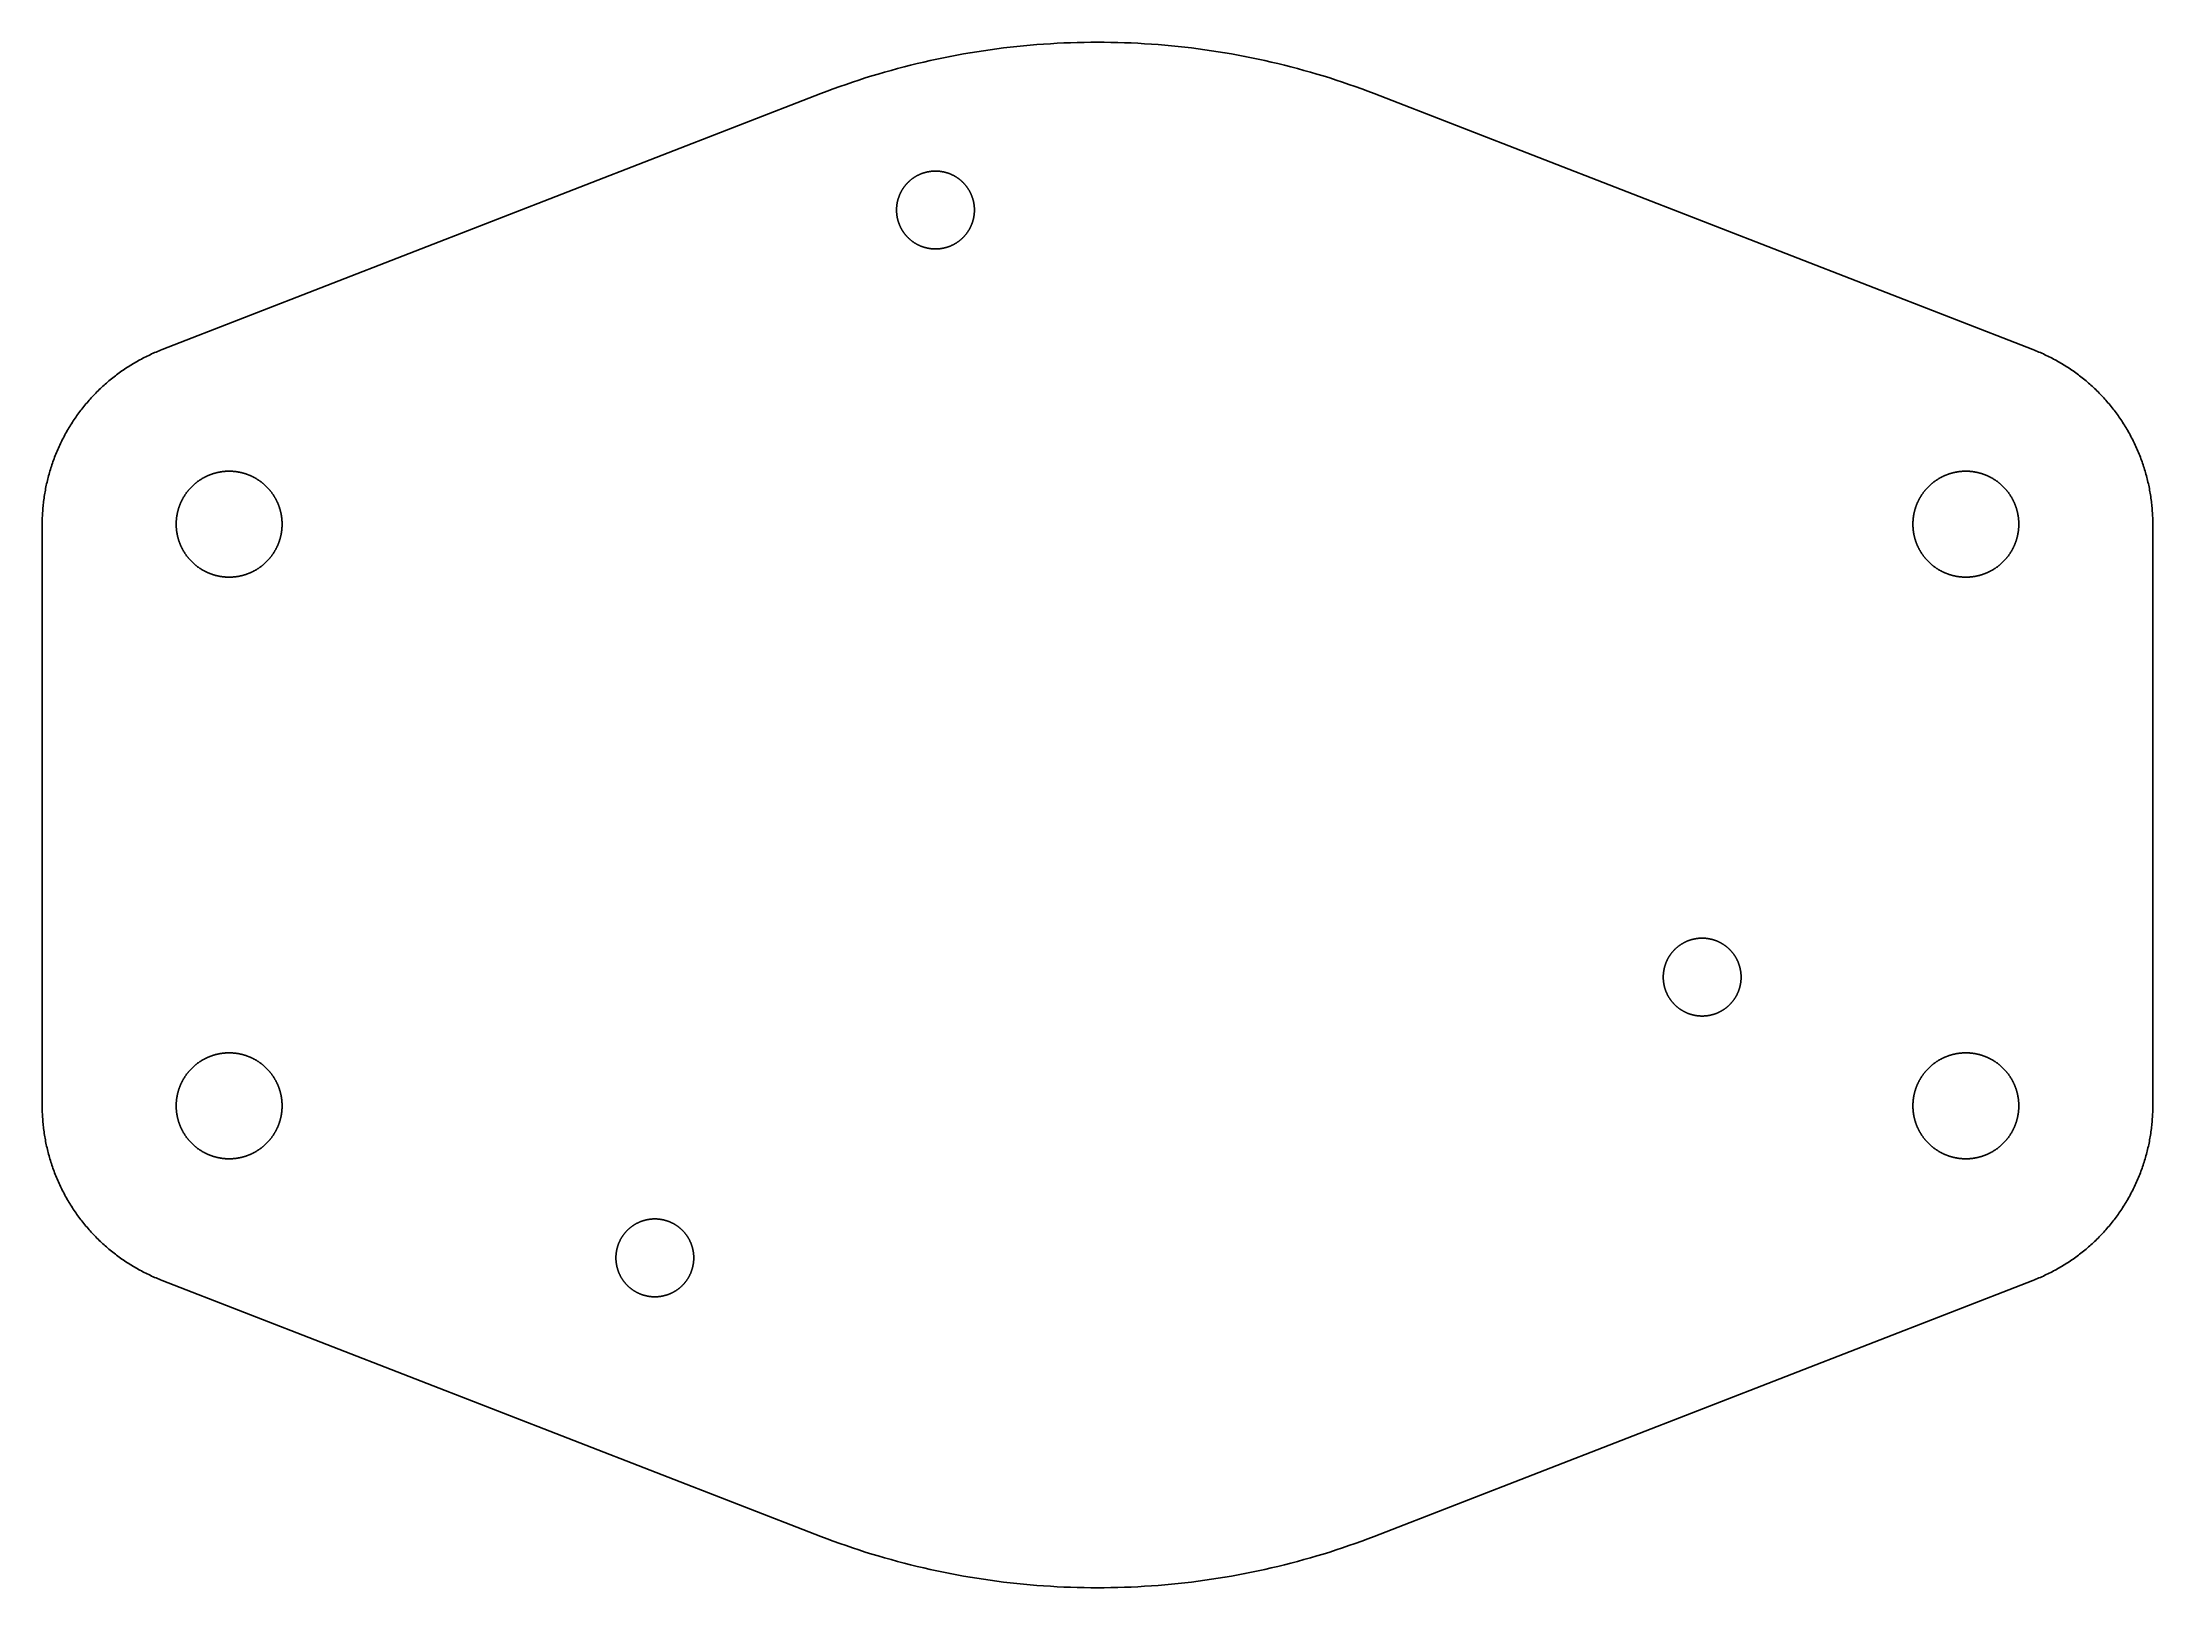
# Model space of a CAD drawing. Extents: x -85 to 85, y -62 to 62.
import ezdxf

# ---------------------------------------------------------------- set-up
doc = ezdxf.new("R2010")
doc.units = 0
doc.layers.get('0').update_dxf_attribs({"linetype": 'CONTINUOUS'})

msp = doc.modelspace()

# ---------------------------------------------------------------- linework, layer by layer
for points in [[(0.541, -61.9976), (1.082, -61.9906), (1.623, -61.9788), (2.1638, -61.9622), (2.7044, -61.941), (3.2448, -61.915), (3.785, -61.8844), (4.3249, -61.849), (4.8645, -61.8089), (5.4037, -61.7641), (5.9424, -61.7146), (6.4808, -61.6604), (7.0186, -61.6015), (7.5559, -61.5379), (8.0926, -61.4696), (8.6287, -61.3966), (9.1642, -61.319), (9.6989, -61.2367), (10.233, -61.1497), (10.7662, -61.0581), (11.2986, -60.9618), (11.8302, -60.8609), (12.3608, -60.7553), (12.8905, -60.6452), (13.4193, -60.5304), (13.947, -60.4109), (14.4736, -60.2869), (14.9992, -60.1583), (15.5236, -60.0252), (16.0468, -59.8874), (16.5688, -59.7451), (17.0895, -59.5982), (17.609, -59.4468), (18.127, -59.2909), (18.6438, -59.1305), (19.1591, -58.9655), (19.6729, -58.7961), (20.1852, -58.6222), (20.696, -58.4438), (21.2052, -58.2609), (21.7129, -58.0737), (22.2188, -57.882), (75.0813, -37.3422), (75.2034, -37.2948), (75.325, -37.2462), (75.4462, -37.1967), (75.567, -37.146), (75.6873, -37.0943), (75.8071, -37.0416), (75.9265, -36.9878), (76.0454, -36.933), (76.1639, -36.8771), (76.2818, -36.8202), (76.3993, -36.7623), (76.5162, -36.7034), (76.6326, -36.6434), (76.7485, -36.5825), (76.8638, -36.5205), (76.9787, -36.4575), (77.0929, -36.3935), (77.2066, -36.3285), (77.3197, -36.2626), (77.4322, -36.1956), (77.5442, -36.1277), (77.6555, -36.0588), (77.7663, -35.9889), (77.8764, -35.918), (77.9859, -35.8463), (78.0948, -35.7735), (78.2031, -35.6998), (78.3106, -35.6252), (78.4176, -35.5496), (78.5239, -35.4731), (78.6295, -35.3957), (78.7344, -35.3173), (78.8386, -35.238), (78.9422, -35.1579), (79.045, -35.0768), (79.1471, -34.9948), (79.2485, -34.912), (79.3492, -34.8283), (79.4491, -34.7436), (79.5483, -34.6582), (79.6468, -34.5718), (79.7445, -34.4846), (79.8414, -34.3966), (79.9376, -34.3077), (80.033, -34.218), (80.1275, -34.1274), (80.2213, -34.0361), (80.3143, -33.9439), (80.4065, -33.8509), (80.4979, -33.7571), (80.5885, -33.6625), (80.6782, -33.5671), (80.7671, -33.4709), (80.8551, -33.374), (80.9423, -33.2763), (81.0287, -33.1779), (81.1141, -33.0787), (81.1987, -32.9787), (81.2825, -32.878), (81.3653, -32.7766), (81.4473, -32.6745), (81.5284, -32.5717), (81.6085, -32.4681), (81.6878, -32.3639), (81.7661, -32.259), (81.8436, -32.1534), (81.9201, -32.0471), (81.9956, -31.9402), (82.0703, -31.8326), (82.144, -31.7243), (82.2167, -31.6155), (82.2885, -31.5059), (82.3594, -31.3958), (82.4292, -31.2851), (82.4982, -31.1737), (82.5661, -31.0618), (82.633, -30.9492), (82.699, -30.8361), (82.764, -30.7224), (82.828, -30.6082), (82.891, -30.4934), (82.9529, -30.378), (83.0139, -30.2621), (83.0739, -30.1457), (83.1328, -30.0288), (83.1907, -29.9113), (83.2476, -29.7934), (83.3035, -29.675), (83.3583, -29.556), (83.4121, -29.4366), (83.4648, -29.3168), (83.5165, -29.1965), (83.5671, -29.0757), (83.6167, -28.9545), (83.6652, -28.8329), (83.7127, -28.7108), (83.7591, -28.5884), (83.8044, -28.4655), (83.8487, -28.3423), (83.8918, -28.2187), (83.9339, -28.0947), (83.9749, -27.9703), (84.0149, -27.8456), (84.0537, -27.7205), (84.0914, -27.5951), (84.1281, -27.4694), (84.1636, -27.3434), (84.1981, -27.2171), (84.2314, -27.0904), (84.2636, -26.9635), (84.2948, -26.8363), (84.3248, -26.7088), (84.3537, -26.5811), (84.3815, -26.4532), (84.4081, -26.325), (84.4337, -26.1965), (84.4581, -26.0679), (84.4814, -25.939), (84.5036, -25.81), (84.5246, -25.6807), (84.5445, -25.5513), (84.5633, -25.4217), (84.581, -25.292), (84.5975, -25.1621), (84.6129, -25.032), (84.6272, -24.9018), (84.6403, -24.7716), (84.6523, -24.6412), (84.6631, -24.5107), (84.6728, -24.3801), (84.6814, -24.2494), (84.6888, -24.1187), (84.6951, -23.9879), (84.7002, -23.857), (84.7042, -23.7261), (84.7071, -23.5952), (84.7088, -23.4643), (84.7094, -23.3333), (84.7094, 23.3333), (84.7088, 23.4643), (84.7071, 23.5952), (84.7042, 23.7261), (84.7002, 23.857), (84.6951, 23.9879), (84.6888, 24.1187), (84.6814, 24.2494), (84.6728, 24.3801), (84.6631, 24.5107), (84.6523, 24.6412), (84.6403, 24.7716), (84.6272, 24.9018), (84.6129, 25.032), (84.5975, 25.1621), (84.581, 25.292), (84.5633, 25.4217), (84.5445, 25.5513), (84.5246, 25.6807), (84.5036, 25.81), (84.4814, 25.939), (84.4581, 26.0679), (84.4337, 26.1965), (84.4081, 26.325), (84.3815, 26.4532), (84.3537, 26.5811), (84.3248, 26.7088), (84.2948, 26.8363), (84.2636, 26.9635), (84.2314, 27.0904), (84.1981, 27.2171), (84.1636, 27.3434), (84.1281, 27.4694), (84.0914, 27.5951), (84.0537, 27.7205), (84.0149, 27.8456), (83.9749, 27.9703), (83.9339, 28.0947), (83.8918, 28.2187), (83.8487, 28.3423), (83.8044, 28.4655), (83.7591, 28.5884), (83.7127, 28.7108), (83.6652, 28.8329), (83.6167, 28.9545), (83.5671, 29.0757), (83.5165, 29.1965), (83.4648, 29.3168), (83.4121, 29.4366), (83.3583, 29.556), (83.3035, 29.675), (83.2476, 29.7934), (83.1907, 29.9113), (83.1328, 30.0288), (83.0739, 30.1457), (83.0139, 30.2621), (82.9529, 30.378), (82.891, 30.4934), (82.828, 30.6082), (82.764, 30.7224), (82.699, 30.8361), (82.633, 30.9492), (82.5661, 31.0618), (82.4982, 31.1737), (82.4292, 31.2851), (82.3594, 31.3958), (82.2885, 31.5059), (82.2167, 31.6155), (82.144, 31.7243), (82.0703, 31.8326), (81.9956, 31.9402), (81.9201, 32.0471), (81.8436, 32.1534), (81.7661, 32.259), (81.6878, 32.3639), (81.6085, 32.4681), (81.5284, 32.5717), (81.4473, 32.6745), (81.3653, 32.7766), (81.2825, 32.878), (81.1987, 32.9787), (81.1141, 33.0787), (81.0287, 33.1779), (80.9423, 33.2763), (80.8551, 33.374), (80.7671, 33.4709), (80.6782, 33.5671), (80.5885, 33.6625), (80.4979, 33.7571), (80.4065, 33.8509), (80.3143, 33.9439), (80.2213, 34.0361), (80.1275, 34.1274), (80.033, 34.218), (79.9376, 34.3077), (79.8414, 34.3966), (79.7445, 34.4846), (79.6468, 34.5718), (79.5483, 34.6582), (79.4491, 34.7436), (79.3492, 34.8283), (79.2485, 34.912), (79.1471, 34.9948), (79.045, 35.0768), (78.9422, 35.1579), (78.8386, 35.238), (78.7344, 35.3173), (78.6295, 35.3957), (78.5239, 35.4731), (78.4176, 35.5496), (78.3106, 35.6252), (78.2031, 35.6998), (78.0948, 35.7735), (77.9859, 35.8463), (77.8764, 35.918), (77.7663, 35.9889), (77.6555, 36.0588), (77.5442, 36.1277), (77.4322, 36.1956), (77.3197, 36.2626), (77.2066, 36.3285), (77.0929, 36.3935), (76.9787, 36.4575), (76.8638, 36.5205), (76.7485, 36.5825), (76.6326, 36.6434), (76.5162, 36.7034), (76.3993, 36.7623), (76.2818, 36.8202), (76.1639, 36.8771), (76.0454, 36.933), (75.9265, 36.9878), (75.8071, 37.0416), (75.6873, 37.0943), (75.567, 37.146), (75.4462, 37.1967), (75.325, 37.2462), (75.2034, 37.2948), (75.0813, 37.3422), (22.2188, 57.882), (21.7129, 58.0737), (21.2052, 58.2609), (20.696, 58.4438), (20.1852, 58.6222), (19.6729, 58.7961), (19.1591, 58.9655), (18.6438, 59.1305), (18.127, 59.2909), (17.609, 59.4468), (17.0895, 59.5982), (16.5688, 59.7451), (16.0468, 59.8874), (15.5236, 60.0252), (14.9992, 60.1583), (14.4736, 60.2869), (13.947, 60.4109), (13.4193, 60.5304), (12.8905, 60.6452), (12.3608, 60.7553), (11.8302, 60.8609), (11.2986, 60.9618), (10.7662, 61.0581), (10.233, 61.1497), (9.6989, 61.2367), (9.1642, 61.319), (8.6287, 61.3966), (8.0926, 61.4696), (7.5559, 61.5379), (7.0186, 61.6015), (6.4808, 61.6604), (5.9424, 61.7146), (5.4037, 61.7641), (4.8645, 61.8089), (4.3249, 61.849), (3.785, 61.8844), (3.2448, 61.915), (2.7044, 61.941), (2.1638, 61.9622), (1.623, 61.9788), (1.082, 61.9906), (0.541, 61.9976), (0, 62), (-0.541, 61.9976), (-1.082, 61.9906), (-1.623, 61.9788), (-2.1638, 61.9622), (-2.7044, 61.941), (-3.2448, 61.915), (-3.785, 61.8844), (-4.3249, 61.849), (-4.8645, 61.8089), (-5.4037, 61.7641), (-5.9424, 61.7146), (-6.4808, 61.6604), (-7.0186, 61.6015), (-7.5559, 61.5379), (-8.0926, 61.4696), (-8.6287, 61.3966), (-9.1642, 61.319), (-9.6989, 61.2367), (-10.233, 61.1497), (-10.7662, 61.0581), (-11.2986, 60.9618), (-11.8302, 60.8609), (-12.3608, 60.7553), (-12.8905, 60.6452), (-13.4193, 60.5304), (-13.947, 60.4109), (-14.4736, 60.2869), (-14.9992, 60.1583), (-15.5236, 60.0252), (-16.0468, 59.8874), (-16.5688, 59.7451), (-17.0895, 59.5982), (-17.609, 59.4468), (-18.127, 59.2909), (-18.6438, 59.1305), (-19.1591, 58.9655), (-19.6729, 58.7961), (-20.1852, 58.6222), (-20.696, 58.4438), (-21.2052, 58.2609), (-21.7129, 58.0737), (-22.2188, 57.882), (-75.0813, 37.3422), (-75.2034, 37.2948), (-75.325, 37.2462), (-75.4462, 37.1967), (-75.567, 37.146), (-75.6873, 37.0943), (-75.8071, 37.0416), (-75.9265, 36.9878), (-76.0454, 36.933), (-76.1639, 36.8771), (-76.2818, 36.8202), (-76.3993, 36.7623), (-76.5162, 36.7034), (-76.6326, 36.6434), (-76.7485, 36.5825), (-76.8638, 36.5205), (-76.9787, 36.4575), (-77.0929, 36.3935), (-77.2066, 36.3285), (-77.3197, 36.2626), (-77.4322, 36.1956), (-77.5442, 36.1277), (-77.6555, 36.0588), (-77.7663, 35.9889), (-77.8764, 35.918), (-77.9859, 35.8463), (-78.0948, 35.7735), (-78.2031, 35.6998), (-78.3106, 35.6252), (-78.4176, 35.5496), (-78.5239, 35.4731), (-78.6295, 35.3957), (-78.7344, 35.3173), (-78.8386, 35.238), (-78.9422, 35.1579), (-79.045, 35.0768), (-79.1471, 34.9948), (-79.2485, 34.912), (-79.3492, 34.8283), (-79.4491, 34.7436), (-79.5483, 34.6582), (-79.6468, 34.5718), (-79.7445, 34.4846), (-79.8414, 34.3966), (-79.9376, 34.3077), (-80.033, 34.218), (-80.1275, 34.1274), (-80.2213, 34.0361), (-80.3143, 33.9439), (-80.4065, 33.8509), (-80.4979, 33.7571), (-80.5885, 33.6625), (-80.6782, 33.5671), (-80.7671, 33.4709), (-80.8551, 33.374), (-80.9423, 33.2763), (-81.0287, 33.1779), (-81.1141, 33.0787), (-81.1987, 32.9787), (-81.2825, 32.878), (-81.3653, 32.7766), (-81.4473, 32.6745), (-81.5284, 32.5717), (-81.6085, 32.4681), (-81.6878, 32.3639), (-81.7661, 32.259), (-81.8436, 32.1534), (-81.9201, 32.0471), (-81.9956, 31.9402), (-82.0703, 31.8326), (-82.144, 31.7243), (-82.2167, 31.6155), (-82.2885, 31.5059), (-82.3594, 31.3958), (-82.4292, 31.2851), (-82.4982, 31.1737), (-82.5661, 31.0618), (-82.633, 30.9492), (-82.699, 30.8361), (-82.764, 30.7224), (-82.828, 30.6082), (-82.891, 30.4934), (-82.9529, 30.378), (-83.0139, 30.2621), (-83.0739, 30.1457), (-83.1328, 30.0288), (-83.1907, 29.9113), (-83.2476, 29.7934), (-83.3035, 29.675), (-83.3583, 29.556), (-83.4121, 29.4366), (-83.4648, 29.3168), (-83.5165, 29.1965), (-83.5671, 29.0757), (-83.6167, 28.9545), (-83.6652, 28.8329), (-83.7127, 28.7108), (-83.7591, 28.5884), (-83.8044, 28.4655), (-83.8487, 28.3423), (-83.8918, 28.2187), (-83.9339, 28.0947), (-83.9749, 27.9703), (-84.0149, 27.8456), (-84.0537, 27.7205), (-84.0914, 27.5951), (-84.1281, 27.4694), (-84.1636, 27.3434), (-84.1981, 27.2171), (-84.2314, 27.0904), (-84.2636, 26.9635), (-84.2948, 26.8363), (-84.3248, 26.7088), (-84.3537, 26.5811), (-84.3815, 26.4532), (-84.4081, 26.325), (-84.4337, 26.1965), (-84.4581, 26.0679), (-84.4814, 25.939), (-84.5036, 25.81), (-84.5246, 25.6807), (-84.5445, 25.5513), (-84.5633, 25.4217), (-84.581, 25.292), (-84.5975, 25.1621), (-84.6129, 25.032), (-84.6272, 24.9018), (-84.6403, 24.7716), (-84.6523, 24.6412), (-84.6631, 24.5107), (-84.6728, 24.3801), (-84.6814, 24.2494), (-84.6888, 24.1187), (-84.6951, 23.9879), (-84.7002, 23.857), (-84.7042, 23.7261), (-84.7071, 23.5952), (-84.7088, 23.4643), (-84.7094, 23.3333), (-84.7094, -23.3333), (-84.7088, -23.4643), (-84.7071, -23.5952), (-84.7042, -23.7261), (-84.7002, -23.857), (-84.6951, -23.9879), (-84.6888, -24.1187), (-84.6814, -24.2494), (-84.6728, -24.3801), (-84.6631, -24.5107), (-84.6523, -24.6412), (-84.6403, -24.7716), (-84.6272, -24.9018), (-84.6129, -25.032), (-84.5975, -25.1621), (-84.581, -25.292), (-84.5633, -25.4217), (-84.5445, -25.5513), (-84.5246, -25.6807), (-84.5036, -25.81), (-84.4814, -25.939), (-84.4581, -26.0679), (-84.4337, -26.1965), (-84.4081, -26.325), (-84.3815, -26.4532), (-84.3537, -26.5811), (-84.3248, -26.7088), (-84.2948, -26.8363), (-84.2636, -26.9635), (-84.2314, -27.0904), (-84.1981, -27.2171), (-84.1636, -27.3434), (-84.1281, -27.4694), (-84.0914, -27.5951), (-84.0537, -27.7205), (-84.0149, -27.8456), (-83.9749, -27.9703), (-83.9339, -28.0947), (-83.8918, -28.2187), (-83.8487, -28.3423), (-83.8044, -28.4655), (-83.7591, -28.5884), (-83.7127, -28.7108), (-83.6652, -28.8329), (-83.6167, -28.9545), (-83.5671, -29.0757), (-83.5165, -29.1965), (-83.4648, -29.3168), (-83.4121, -29.4366), (-83.3583, -29.556), (-83.3035, -29.675), (-83.2476, -29.7934), (-83.1907, -29.9113), (-83.1328, -30.0288), (-83.0739, -30.1457), (-83.0139, -30.2621), (-82.9529, -30.378), (-82.891, -30.4934), (-82.828, -30.6082), (-82.764, -30.7224), (-82.699, -30.8361), (-82.633, -30.9492), (-82.5661, -31.0618), (-82.4982, -31.1737), (-82.4292, -31.2851), (-82.3594, -31.3958), (-82.2885, -31.5059), (-82.2167, -31.6155), (-82.144, -31.7243), (-82.0703, -31.8326), (-81.9956, -31.9402), (-81.9201, -32.0471), (-81.8436, -32.1534), (-81.7661, -32.259), (-81.6878, -32.3639), (-81.6085, -32.4681), (-81.5284, -32.5717), (-81.4473, -32.6745), (-81.3653, -32.7766), (-81.2825, -32.878), (-81.1987, -32.9787), (-81.1141, -33.0787), (-81.0287, -33.1779), (-80.9423, -33.2763), (-80.8551, -33.374), (-80.7671, -33.4709), (-80.6782, -33.5671), (-80.5885, -33.6625), (-80.4979, -33.7571), (-80.4065, -33.8509), (-80.3143, -33.9439), (-80.2213, -34.0361), (-80.1275, -34.1274), (-80.033, -34.218), (-79.9376, -34.3077), (-79.8414, -34.3966), (-79.7445, -34.4846), (-79.6468, -34.5718), (-79.5483, -34.6582), (-79.4491, -34.7436), (-79.3492, -34.8283), (-79.2485, -34.912), (-79.1471, -34.9948), (-79.045, -35.0768), (-78.9422, -35.1579), (-78.8386, -35.238), (-78.7344, -35.3173), (-78.6295, -35.3957), (-78.5239, -35.4731), (-78.4176, -35.5496), (-78.3106, -35.6252), (-78.2031, -35.6998), (-78.0948, -35.7735), (-77.9859, -35.8463), (-77.8764, -35.918), (-77.7663, -35.9889), (-77.6555, -36.0588), (-77.5442, -36.1277), (-77.4322, -36.1956), (-77.3197, -36.2626), (-77.2066, -36.3285), (-77.0929, -36.3935), (-76.9787, -36.4575), (-76.8638, -36.5205), (-76.7485, -36.5825), (-76.6326, -36.6434), (-76.5162, -36.7034), (-76.3993, -36.7623), (-76.2818, -36.8202), (-76.1639, -36.8771), (-76.0454, -36.933), (-75.9265, -36.9878), (-75.8071, -37.0416), (-75.6873, -37.0943), (-75.567, -37.146), (-75.4462, -37.1967), (-75.325, -37.2462), (-75.2034, -37.2948), (-75.0813, -37.3422), (-22.2188, -57.882), (-21.7129, -58.0737), (-21.2052, -58.2609), (-20.696, -58.4438), (-20.1852, -58.6222), (-19.6729, -58.7961), (-19.1591, -58.9655), (-18.6438, -59.1305), (-18.127, -59.2909), (-17.609, -59.4468), (-17.0895, -59.5982), (-16.5688, -59.7451), (-16.0468, -59.8874), (-15.5236, -60.0252), (-14.9992, -60.1583), (-14.4736, -60.2869), (-13.947, -60.4109), (-13.4193, -60.5304), (-12.8905, -60.6452), (-12.3608, -60.7553), (-11.8302, -60.8609), (-11.2986, -60.9618), (-10.7662, -61.0581), (-10.233, -61.1497), (-9.6989, -61.2367), (-9.1642, -61.319), (-8.6287, -61.3966), (-8.0926, -61.4696), (-7.5559, -61.5379), (-7.0186, -61.6015), (-6.4808, -61.6604), (-5.9424, -61.7146), (-5.4037, -61.7641), (-4.8645, -61.8089), (-4.3249, -61.849), (-3.785, -61.8844), (-3.2448, -61.915), (-2.7044, -61.941), (-2.1638, -61.9622), (-1.623, -61.9788), (-1.082, -61.9906), (-0.541, -61.9976), (0, -62)], [(-13.0329, 45.4129), (-13.0602, 45.4132), (-13.0875, 45.4138), (-13.1147, 45.4147), (-13.142, 45.4157), (-13.1692, 45.4171), (-13.1964, 45.4186), (-13.2236, 45.4204), (-13.2508, 45.4224), (-13.278, 45.4247), (-13.3052, 45.4272), (-13.3323, 45.4299), (-13.3594, 45.4329), (-13.3865, 45.4361), (-13.4136, 45.4395), (-13.4406, 45.4432), (-13.4676, 45.4471), (-13.4945, 45.4512), (-13.5214, 45.4556), (-13.5483, 45.4602), (-13.5751, 45.4651), (-13.6019, 45.4702), (-13.6287, 45.4755), (-13.6554, 45.4811), (-13.682, 45.4868), (-13.7086, 45.4929), (-13.7352, 45.4991), (-13.7617, 45.5056), (-13.7881, 45.5123), (-13.8145, 45.5193), (-13.8408, 45.5264), (-13.867, 45.5338), (-13.8932, 45.5415), (-13.9193, 45.5493), (-13.9454, 45.5574), (-13.9713, 45.5657), (-13.9972, 45.5743), (-14.0231, 45.583), (-14.0488, 45.592), (-14.0745, 45.6012), (-14.1001, 45.6107), (-14.1256, 45.6203), (-14.151, 45.6302), (-14.1763, 45.6403), (-14.2015, 45.6506), (-14.2267, 45.6612), (-14.2517, 45.672), (-14.2767, 45.6829), (-14.3016, 45.6941), (-14.3263, 45.7056), (-14.351, 45.7172), (-14.3756, 45.729), (-14.4, 45.7411), (-14.4244, 45.7534), (-14.4486, 45.7659), (-14.4728, 45.7786), (-14.4968, 45.7915), (-14.5207, 45.8046), (-14.5445, 45.8179), (-14.5682, 45.8314), (-14.5917, 45.8452), (-14.6152, 45.8591), (-14.6385, 45.8733), (-14.6617, 45.8876), (-14.6847, 45.9022), (-14.7077, 45.9169), (-14.7305, 45.9319), (-14.7531, 45.947), (-14.7757, 45.9624), (-14.7981, 45.9779), (-14.8204, 45.9937), (-14.8425, 46.0096), (-14.8645, 46.0257), (-14.8863, 46.042), (-14.908, 46.0585), (-14.9296, 46.0752), (-14.951, 46.0921), (-14.9723, 46.1092), (-14.9934, 46.1264), (-15.0144, 46.1439), (-15.0352, 46.1615), (-15.0558, 46.1793), (-15.0763, 46.1973), (-15.0967, 46.2154), (-15.1169, 46.2338), (-15.1369, 46.2523), (-15.1568, 46.271), (-15.1765, 46.2898), (-15.196, 46.3089), (-15.2154, 46.3281), (-15.2346, 46.3474), (-15.2536, 46.367), (-15.2725, 46.3867), (-15.2911, 46.4065), (-15.3096, 46.4266), (-15.328, 46.4467), (-15.3461, 46.4671), (-15.3641, 46.4876), (-15.3819, 46.5082), (-15.3995, 46.5291), (-15.417, 46.55), (-15.4342, 46.5711), (-15.4513, 46.5924), (-15.4682, 46.6138), (-15.4849, 46.6354), (-15.5014, 46.6571), (-15.5177, 46.679), (-15.5338, 46.7009), (-15.5498, 46.7231), (-15.5655, 46.7453), (-15.5811, 46.7678), (-15.5964, 46.7903), (-15.6116, 46.813), (-15.6265, 46.8358), (-15.6413, 46.8587), (-15.6558, 46.8818), (-15.6702, 46.905), (-15.6843, 46.9283), (-15.6982, 46.9517), (-15.712, 46.9753), (-15.7255, 46.9989), (-15.7388, 47.0227), (-15.752, 47.0467), (-15.7649, 47.0707), (-15.7776, 47.0948), (-15.7901, 47.1191), (-15.8023, 47.1434), (-15.8144, 47.1679), (-15.8262, 47.1924), (-15.8379, 47.2171), (-15.8493, 47.2419), (-15.8605, 47.2667), (-15.8715, 47.2917), (-15.8822, 47.3167), (-15.8928, 47.3419), (-15.9031, 47.3671), (-15.9132, 47.3925), (-15.9231, 47.4179), (-15.9328, 47.4434), (-15.9422, 47.469), (-15.9514, 47.4946), (-15.9604, 47.5204), (-15.9692, 47.5462), (-15.9777, 47.5721), (-15.986, 47.5981), (-15.9941, 47.6241), (-16.002, 47.6502), (-16.0096, 47.6764), (-16.017, 47.7027), (-16.0242, 47.729), (-16.0311, 47.7553), (-16.0378, 47.7818), (-16.0443, 47.8083), (-16.0506, 47.8348), (-16.0566, 47.8614), (-16.0624, 47.888), (-16.0679, 47.9147), (-16.0732, 47.9415), (-16.0783, 47.9683), (-16.0832, 47.9951), (-16.0878, 48.022), (-16.0922, 48.0489), (-16.0963, 48.0759), (-16.1002, 48.1029), (-16.1039, 48.1299), (-16.1074, 48.1569), (-16.1106, 48.184), (-16.1135, 48.2111), (-16.1163, 48.2383), (-16.1188, 48.2654), (-16.121, 48.2926), (-16.123, 48.3198), (-16.1248, 48.347), (-16.1264, 48.3742), (-16.1277, 48.4015), (-16.1288, 48.4287), (-16.1296, 48.456), (-16.1302, 48.4832), (-16.1305, 48.5105), (-16.1307, 48.5378), (-16.1305, 48.565), (-16.1302, 48.5923), (-16.1296, 48.6196), (-16.1288, 48.6468), (-16.1277, 48.6741), (-16.1264, 48.7013), (-16.1248, 48.7285), (-16.123, 48.7558), (-16.121, 48.783), (-16.1188, 48.8101), (-16.1163, 48.8373), (-16.1135, 48.8644), (-16.1106, 48.8915), (-16.1074, 48.9186), (-16.1039, 48.9457), (-16.1002, 48.9727), (-16.0963, 48.9997), (-16.0922, 49.0266), (-16.0878, 49.0535), (-16.0832, 49.0804), (-16.0783, 49.1073), (-16.0732, 49.1341), (-16.0679, 49.1608), (-16.0624, 49.1875), (-16.0566, 49.2141), (-16.0506, 49.2407), (-16.0443, 49.2673), (-16.0378, 49.2938), (-16.0311, 49.3202), (-16.0242, 49.3466), (-16.017, 49.3729), (-16.0096, 49.3991), (-16.002, 49.4253), (-15.9941, 49.4514), (-15.986, 49.4775), (-15.9777, 49.5035), (-15.9692, 49.5293), (-15.9604, 49.5552), (-15.9514, 49.5809), (-15.9422, 49.6066), (-15.9328, 49.6322), (-15.9231, 49.6577), (-15.9132, 49.6831), (-15.9031, 49.7084), (-15.8928, 49.7337), (-15.8822, 49.7588), (-15.8715, 49.7839), (-15.8605, 49.8088), (-15.8493, 49.8337), (-15.8379, 49.8585), (-15.8262, 49.8831), (-15.8144, 49.9077), (-15.8023, 49.9321), (-15.7901, 49.9565), (-15.7776, 49.9807), (-15.7649, 50.0049), (-15.752, 50.0289), (-15.7388, 50.0528), (-15.7255, 50.0766), (-15.712, 50.1003), (-15.6982, 50.1238), (-15.6843, 50.1473), (-15.6702, 50.1706), (-15.6558, 50.1938), (-15.6413, 50.2168), (-15.6265, 50.2398), (-15.6116, 50.2626), (-15.5964, 50.2853), (-15.5811, 50.3078), (-15.5655, 50.3302), (-15.5498, 50.3525), (-15.5338, 50.3746), (-15.5177, 50.3966), (-15.5014, 50.4184), (-15.4849, 50.4402), (-15.4682, 50.4617), (-15.4513, 50.4831), (-15.4342, 50.5044), (-15.417, 50.5255), (-15.3995, 50.5465), (-15.3819, 50.5673), (-15.3641, 50.588), (-15.3461, 50.6085), (-15.328, 50.6288), (-15.3096, 50.649), (-15.2911, 50.669), (-15.2725, 50.6889), (-15.2536, 50.7086), (-15.2346, 50.7281), (-15.2154, 50.7475), (-15.196, 50.7667), (-15.1765, 50.7857), (-15.1568, 50.8046), (-15.1369, 50.8233), (-15.1169, 50.8418), (-15.0967, 50.8601), (-15.0763, 50.8783), (-15.0558, 50.8962), (-15.0352, 50.914), (-15.0144, 50.9317), (-14.9934, 50.9491), (-14.9723, 50.9664), (-14.951, 50.9834), (-14.9296, 51.0003), (-14.908, 51.017), (-14.8863, 51.0335), (-14.8645, 51.0498), (-14.8425, 51.066), (-14.8204, 51.0819), (-14.7981, 51.0976), (-14.7757, 51.1132), (-14.7531, 51.1285), (-14.7305, 51.1437), (-14.7077, 51.1586), (-14.6847, 51.1734), (-14.6617, 51.1879), (-14.6385, 51.2023), (-14.6152, 51.2164), (-14.5917, 51.2304), (-14.5682, 51.2441), (-14.5445, 51.2576), (-14.5207, 51.271), (-14.4968, 51.2841), (-14.4728, 51.297), (-14.4486, 51.3097), (-14.4244, 51.3222), (-14.4, 51.3344), (-14.3756, 51.3465), (-14.351, 51.3584), (-14.3263, 51.37), (-14.3016, 51.3814), (-14.2767, 51.3926), (-14.2517, 51.4036), (-14.2267, 51.4144), (-14.2015, 51.4249), (-14.1763, 51.4352), (-14.151, 51.4453), (-14.1256, 51.4552), (-14.1001, 51.4649), (-14.0745, 51.4743), (-14.0488, 51.4835), (-14.0231, 51.4925), (-13.9972, 51.5013), (-13.9713, 51.5098), (-13.9454, 51.5181), (-13.9193, 51.5262), (-13.8932, 51.5341), (-13.867, 51.5417), (-13.8408, 51.5491), (-13.8145, 51.5563), (-13.7881, 51.5632), (-13.7617, 51.5699), (-13.7352, 51.5764), (-13.7086, 51.5827), (-13.682, 51.5887), (-13.6554, 51.5945), (-13.6287, 51.6), (-13.6019, 51.6054), (-13.5751, 51.6104), (-13.5483, 51.6153), (-13.5214, 51.6199), (-13.4945, 51.6243), (-13.4676, 51.6284), (-13.4406, 51.6324), (-13.4136, 51.636), (-13.3865, 51.6395), (-13.3594, 51.6427), (-13.3323, 51.6457), (-13.3052, 51.6484), (-13.278, 51.6509), (-13.2508, 51.6531), (-13.2236, 51.6552), (-13.1964, 51.6569), (-13.1692, 51.6585), (-13.142, 51.6598), (-13.1147, 51.6609), (-13.0875, 51.6617), (-13.0602, 51.6623), (-13.0329, 51.6627), (-13.0057, 51.6628), (-12.9784, 51.6627), (-12.9511, 51.6623), (-12.9239, 51.6617), (-12.8966, 51.6609), (-12.8693, 51.6598), (-12.8421, 51.6585), (-12.8149, 51.6569), (-12.7877, 51.6552), (-12.7605, 51.6531), (-12.7333, 51.6509), (-12.7061, 51.6484), (-12.679, 51.6457), (-12.6519, 51.6427), (-12.6248, 51.6395), (-12.5978, 51.636), (-12.5707, 51.6324), (-12.5438, 51.6284), (-12.5168, 51.6243), (-12.4899, 51.6199), (-12.463, 51.6153), (-12.4362, 51.6104), (-12.4094, 51.6054), (-12.3826, 51.6), (-12.3559, 51.5945), (-12.3293, 51.5887), (-12.3027, 51.5827), (-12.2761, 51.5764), (-12.2497, 51.5699), (-12.2232, 51.5632), (-12.1968, 51.5563), (-12.1705, 51.5491), (-12.1443, 51.5417), (-12.1181, 51.5341), (-12.092, 51.5262), (-12.066, 51.5181), (-12.04, 51.5098), (-12.0141, 51.5013), (-11.9883, 51.4925), (-11.9625, 51.4835), (-11.9368, 51.4743), (-11.9113, 51.4649), (-11.8858, 51.4552), (-11.8603, 51.4453), (-11.835, 51.4352), (-11.8098, 51.4249), (-11.7846, 51.4144), (-11.7596, 51.4036), (-11.7346, 51.3926), (-11.7097, 51.3814), (-11.685, 51.37), (-11.6603, 51.3584), (-11.6357, 51.3465), (-11.6113, 51.3344), (-11.5869, 51.3222), (-11.5627, 51.3097), (-11.5386, 51.297), (-11.5145, 51.2841), (-11.4906, 51.271), (-11.4668, 51.2576), (-11.4432, 51.2441), (-11.4196, 51.2304), (-11.3962, 51.2164), (-11.3728, 51.2023), (-11.3497, 51.1879), (-11.3266, 51.1734), (-11.3037, 51.1586), (-11.2809, 51.1437), (-11.2582, 51.1285), (-11.2356, 51.1132), (-11.2132, 51.0976), (-11.191, 51.0819), (-11.1688, 51.066), (-11.1468, 51.0498), (-11.125, 51.0335), (-11.1033, 51.017), (-11.0817, 51.0003), (-11.0603, 50.9834), (-11.039, 50.9664), (-11.0179, 50.9491), (-10.9969, 50.9317), (-10.9761, 50.914), (-10.9555, 50.8962), (-10.935, 50.8783), (-10.9146, 50.8601), (-10.8944, 50.8418), (-10.8744, 50.8233), (-10.8545, 50.8046), (-10.8348, 50.7857), (-10.8153, 50.7667), (-10.7959, 50.7475), (-10.7767, 50.7281), (-10.7577, 50.7086), (-10.7389, 50.6889), (-10.7202, 50.669), (-10.7017, 50.649), (-10.6833, 50.6288), (-10.6652, 50.6085), (-10.6472, 50.588), (-10.6294, 50.5673), (-10.6118, 50.5465), (-10.5943, 50.5255), (-10.5771, 50.5044), (-10.56, 50.4831), (-10.5431, 50.4617), (-10.5264, 50.4402), (-10.5099, 50.4184), (-10.4936, 50.3966), (-10.4775, 50.3746), (-10.4615, 50.3525), (-10.4458, 50.3302), (-10.4303, 50.3078), (-10.4149, 50.2853), (-10.3998, 50.2626), (-10.3848, 50.2398), (-10.3701, 50.2168), (-10.3555, 50.1938), (-10.3412, 50.1706), (-10.327, 50.1473), (-10.3131, 50.1238), (-10.2993, 50.1003), (-10.2858, 50.0766), (-10.2725, 50.0528), (-10.2594, 50.0289), (-10.2464, 50.0049), (-10.2337, 49.9807), (-10.2213, 49.9565), (-10.209, 49.9321), (-10.1969, 49.9077), (-10.1851, 49.8831), (-10.1734, 49.8585), (-10.162, 49.8337), (-10.1508, 49.8088), (-10.1398, 49.7839), (-10.1291, 49.7588), (-10.1185, 49.7337), (-10.1082, 49.7084), (-10.0981, 49.6831), (-10.0882, 49.6577), (-10.0786, 49.6322), (-10.0691, 49.6066), (-10.0599, 49.5809), (-10.0509, 49.5552), (-10.0421, 49.5293), (-10.0336, 49.5035), (-10.0253, 49.4775), (-10.0172, 49.4514), (-10.0093, 49.4253), (-10.0017, 49.3991), (-9.9943, 49.3729), (-9.9871, 49.3466), (-9.9802, 49.3202), (-9.9735, 49.2938), (-9.967, 49.2673), (-9.9608, 49.2407), (-9.9547, 49.2141), (-9.9489, 49.1875), (-9.9434, 49.1608), (-9.9381, 49.1341), (-9.933, 49.1073), (-9.9281, 49.0804), (-9.9235, 49.0535), (-9.9191, 49.0266), (-9.915, 48.9997), (-9.9111, 48.9727), (-9.9074, 48.9457), (-9.904, 48.9186), (-9.9007, 48.8915), (-9.8978, 48.8644), (-9.895, 48.8373), (-9.8925, 48.8101), (-9.8903, 48.783), (-9.8883, 48.7558), (-9.8865, 48.7285), (-9.8849, 48.7013), (-9.8836, 48.6741), (-9.8826, 48.6468), (-9.8817, 48.6196), (-9.8811, 48.5923), (-9.8808, 48.565), (-9.8807, 48.5378), (-9.8808, 48.5105), (-9.8811, 48.4832), (-9.8817, 48.456), (-9.8826, 48.4287), (-9.8836, 48.4015), (-9.8849, 48.3742), (-9.8865, 48.347), (-9.8883, 48.3198), (-9.8903, 48.2926), (-9.8925, 48.2654), (-9.895, 48.2383), (-9.8978, 48.2111), (-9.9007, 48.184), (-9.904, 48.1569), (-9.9074, 48.1299), (-9.9111, 48.1029), (-9.915, 48.0759), (-9.9191, 48.0489), (-9.9235, 48.022), (-9.9281, 47.9951), (-9.933, 47.9683), (-9.9381, 47.9415), (-9.9434, 47.9147), (-9.9489, 47.888), (-9.9547, 47.8614), (-9.9608, 47.8348), (-9.967, 47.8083), (-9.9735, 47.7818), (-9.9802, 47.7553), (-9.9871, 47.729), (-9.9943, 47.7027), (-10.0017, 47.6764), (-10.0093, 47.6502), (-10.0172, 47.6241), (-10.0253, 47.5981), (-10.0336, 47.5721), (-10.0421, 47.5462), (-10.0509, 47.5204), (-10.0599, 47.4946), (-10.0691, 47.469), (-10.0786, 47.4434), (-10.0882, 47.4179), (-10.0981, 47.3925), (-10.1082, 47.3671), (-10.1185, 47.3419), (-10.1291, 47.3167), (-10.1398, 47.2917), (-10.1508, 47.2667), (-10.162, 47.2419), (-10.1734, 47.2171), (-10.1851, 47.1924), (-10.1969, 47.1679), (-10.209, 47.1434), (-10.2213, 47.1191), (-10.2337, 47.0948), (-10.2464, 47.0707), (-10.2594, 47.0467), (-10.2725, 47.0227), (-10.2858, 46.9989), (-10.2993, 46.9753), (-10.3131, 46.9517), (-10.327, 46.9283), (-10.3412, 46.905), (-10.3555, 46.8818), (-10.3701, 46.8587), (-10.3848, 46.8358), (-10.3998, 46.813), (-10.4149, 46.7903), (-10.4303, 46.7678), (-10.4458, 46.7453), (-10.4615, 46.7231), (-10.4775, 46.7009), (-10.4936, 46.679), (-10.5099, 46.6571), (-10.5264, 46.6354), (-10.5431, 46.6138), (-10.56, 46.5924), (-10.5771, 46.5711), (-10.5943, 46.55), (-10.6118, 46.5291), (-10.6294, 46.5082), (-10.6472, 46.4876), (-10.6652, 46.4671), (-10.6833, 46.4467), (-10.7017, 46.4266), (-10.7202, 46.4065), (-10.7389, 46.3867), (-10.7577, 46.367), (-10.7767, 46.3474), (-10.7959, 46.3281), (-10.8153, 46.3089), (-10.8348, 46.2898), (-10.8545, 46.271), (-10.8744, 46.2523), (-10.8944, 46.2338), (-10.9146, 46.2154), (-10.935, 46.1973), (-10.9555, 46.1793), (-10.9761, 46.1615), (-10.9969, 46.1439), (-11.0179, 46.1264), (-11.039, 46.1092), (-11.0603, 46.0921), (-11.0817, 46.0752), (-11.1033, 46.0585), (-11.125, 46.042), (-11.1468, 46.0257), (-11.1688, 46.0096), (-11.191, 45.9937), (-11.2132, 45.9779), (-11.2356, 45.9624), (-11.2582, 45.947), (-11.2809, 45.9319), (-11.3037, 45.9169), (-11.3266, 45.9022), (-11.3497, 45.8876), (-11.3728, 45.8733), (-11.3962, 45.8591), (-11.4196, 45.8452), (-11.4432, 45.8314), (-11.4668, 45.8179), (-11.4906, 45.8046), (-11.5145, 45.7915), (-11.5386, 45.7786), (-11.5627, 45.7659), (-11.5869, 45.7534), (-11.6113, 45.7411), (-11.6357, 45.729), (-11.6603, 45.7172), (-11.685, 45.7056), (-11.7097, 45.6941), (-11.7346, 45.6829), (-11.7596, 45.672), (-11.7846, 45.6612), (-11.8098, 45.6506), (-11.835, 45.6403), (-11.8603, 45.6302), (-11.8858, 45.6203), (-11.9113, 45.6107), (-11.9368, 45.6012), (-11.9625, 45.592), (-11.9883, 45.583), (-12.0141, 45.5743), (-12.04, 45.5657), (-12.066, 45.5574), (-12.092, 45.5493), (-12.1181, 45.5415), (-12.1443, 45.5338), (-12.1705, 45.5264), (-12.1968, 45.5193), (-12.2232, 45.5123), (-12.2497, 45.5056), (-12.2761, 45.4991), (-12.3027, 45.4929), (-12.3293, 45.4868), (-12.3559, 45.4811), (-12.3826, 45.4755), (-12.4094, 45.4702), (-12.4362, 45.4651), (-12.463, 45.4602), (-12.4899, 45.4556), (-12.5168, 45.4512), (-12.5438, 45.4471), (-12.5707, 45.4432), (-12.5978, 45.4395), (-12.6248, 45.4361), (-12.6519, 45.4329), (-12.679, 45.4299), (-12.7061, 45.4272), (-12.7333, 45.4247), (-12.7605, 45.4224), (-12.7877, 45.4204), (-12.8149, 45.4186), (-12.8421, 45.4171), (-12.8693, 45.4157), (-12.8966, 45.4147), (-12.9239, 45.4138), (-12.9511, 45.4132), (-12.9784, 45.4129), (-13.0057, 45.4128)], [(-69.7409, 19.0835), (-69.778, 19.084), (-69.8151, 19.0848), (-69.8521, 19.0859), (-69.8892, 19.0874), (-69.9262, 19.0892), (-69.9633, 19.0913), (-70.0003, 19.0937), (-70.0373, 19.0964), (-70.0742, 19.0995), (-70.1112, 19.1029), (-70.1481, 19.1066), (-70.1849, 19.1107), (-70.2218, 19.115), (-70.2586, 19.1197), (-70.2953, 19.1247), (-70.332, 19.13), (-70.3687, 19.1357), (-70.4053, 19.1416), (-70.4418, 19.1479), (-70.4783, 19.1545), (-70.5148, 19.1614), (-70.5511, 19.1687), (-70.5874, 19.1762), (-70.6237, 19.1841), (-70.6599, 19.1923), (-70.696, 19.2008), (-70.732, 19.2096), (-70.7679, 19.2187), (-70.8038, 19.2281), (-70.8396, 19.2379), (-70.8753, 19.248), (-70.9109, 19.2583), (-70.9464, 19.269), (-70.9818, 19.28), (-71.0171, 19.2913), (-71.0524, 19.303), (-71.0875, 19.3149), (-71.1225, 19.3271), (-71.1574, 19.3396), (-71.1922, 19.3525), (-71.2269, 19.3656), (-71.2614, 19.3791), (-71.2959, 19.3928), (-71.3302, 19.4068), (-71.3644, 19.4212), (-71.3985, 19.4358), (-71.4324, 19.4508), (-71.4663, 19.466), (-71.4999, 19.4815), (-71.5335, 19.4973), (-71.5669, 19.5135), (-71.6002, 19.5299), (-71.6333, 19.5466), (-71.6662, 19.5635), (-71.6991, 19.5808), (-71.7317, 19.5984), (-71.7643, 19.6162), (-71.7966, 19.6343), (-71.8288, 19.6527), (-71.8609, 19.6714), (-71.8927, 19.6904), (-71.9244, 19.7096), (-71.956, 19.7291), (-71.9873, 19.7489), (-72.0185, 19.769), (-72.0495, 19.7893), (-72.0804, 19.8099), (-72.111, 19.8308), (-72.1415, 19.8519), (-72.1718, 19.8733), (-72.2019, 19.895), (-72.2318, 19.9169), (-72.2615, 19.9391), (-72.2911, 19.9616), (-72.3204, 19.9843), (-72.3495, 20.0072), (-72.3784, 20.0305), (-72.4071, 20.0539), (-72.4357, 20.0776), (-72.464, 20.1016), (-72.4921, 20.1258), (-72.52, 20.1503), (-72.5476, 20.175), (-72.5751, 20.1999), (-72.6023, 20.2251), (-72.6293, 20.2505), (-72.6561, 20.2761), (-72.6827, 20.302), (-72.709, 20.3281), (-72.7351, 20.3545), (-72.761, 20.381), (-72.7867, 20.4078), (-72.8121, 20.4348), (-72.8372, 20.4621), (-72.8622, 20.4895), (-72.8869, 20.5172), (-72.9113, 20.5451), (-72.9355, 20.5732), (-72.9595, 20.6015), (-72.9832, 20.63), (-73.0067, 20.6587), (-73.0299, 20.6876), (-73.0529, 20.7168), (-73.0756, 20.7461), (-73.098, 20.7756), (-73.1202, 20.8053), (-73.1421, 20.8352), (-73.1638, 20.8653), (-73.1852, 20.8956), (-73.2064, 20.9261), (-73.2272, 20.9568), (-73.2478, 20.9876), (-73.2682, 21.0186), (-73.2882, 21.0498), (-73.308, 21.0812), (-73.3275, 21.1127), (-73.3468, 21.1444), (-73.3657, 21.1763), (-73.3844, 21.2083), (-73.4028, 21.2405), (-73.4209, 21.2729), (-73.4388, 21.3054), (-73.4563, 21.3381), (-73.4736, 21.3709), (-73.4906, 21.4039), (-73.5073, 21.437), (-73.5237, 21.4703), (-73.5398, 21.5037), (-73.5556, 21.5372), (-73.5712, 21.5709), (-73.5864, 21.6047), (-73.6013, 21.6386), (-73.616, 21.6727), (-73.6303, 21.7069), (-73.6443, 21.7413), (-73.6581, 21.7757), (-73.6715, 21.8103), (-73.6847, 21.845), (-73.6975, 21.8797), (-73.71, 21.9147), (-73.7223, 21.9497), (-73.7342, 21.9848), (-73.7458, 22.02), (-73.7571, 22.0553), (-73.7681, 22.0908), (-73.7788, 22.1263), (-73.7892, 22.1619), (-73.7992, 22.1976), (-73.809, 22.2334), (-73.8184, 22.2692), (-73.8276, 22.3052), (-73.8364, 22.3412), (-73.8449, 22.3773), (-73.8531, 22.4135), (-73.8609, 22.4497), (-73.8685, 22.486), (-73.8757, 22.5224), (-73.8826, 22.5588), (-73.8892, 22.5953), (-73.8955, 22.6319), (-73.9015, 22.6685), (-73.9071, 22.7051), (-73.9125, 22.7418), (-73.9175, 22.7786), (-73.9221, 22.8154), (-73.9265, 22.8522), (-73.9305, 22.8891), (-73.9342, 22.926), (-73.9376, 22.9629), (-73.9407, 22.9999), (-73.9435, 23.0369), (-73.9459, 23.0739), (-73.948, 23.1109), (-73.9498, 23.148), (-73.9512, 23.185), (-73.9524, 23.2221), (-73.9532, 23.2592), (-73.9537, 23.2962), (-73.9538, 23.3333), (-73.9537, 23.3704), (-73.9532, 23.4075), (-73.9524, 23.4446), (-73.9512, 23.4817), (-73.9498, 23.5187), (-73.948, 23.5558), (-73.9459, 23.5928), (-73.9435, 23.6298), (-73.9407, 23.6668), (-73.9376, 23.7037), (-73.9342, 23.7407), (-73.9305, 23.7776), (-73.9265, 23.8144), (-73.9221, 23.8513), (-73.9175, 23.8881), (-73.9125, 23.9248), (-73.9071, 23.9615), (-73.9015, 23.9982), (-73.8955, 24.0348), (-73.8892, 24.0713), (-73.8826, 24.1078), (-73.8757, 24.1443), (-73.8685, 24.1806), (-73.8609, 24.217), (-73.8531, 24.2532), (-73.8449, 24.2894), (-73.8364, 24.3255), (-73.8276, 24.3615), (-73.8184, 24.3974), (-73.809, 24.4333), (-73.7992, 24.4691), (-73.7892, 24.5048), (-73.7788, 24.5404), (-73.7681, 24.5759), (-73.7571, 24.6113), (-73.7458, 24.6467), (-73.7342, 24.6819), (-73.7223, 24.717), (-73.71, 24.752), (-73.6975, 24.7869), (-73.6847, 24.8217), (-73.6715, 24.8564), (-73.6581, 24.891), (-73.6443, 24.9254), (-73.6303, 24.9597), (-73.616, 24.9939), (-73.6013, 25.028), (-73.5864, 25.062), (-73.5712, 25.0958), (-73.5556, 25.1295), (-73.5398, 25.163), (-73.5237, 25.1964), (-73.5073, 25.2297), (-73.4906, 25.2628), (-73.4736, 25.2958), (-73.4563, 25.3286), (-73.4388, 25.3613), (-73.4209, 25.3938), (-73.4028, 25.4261), (-73.3844, 25.4583), (-73.3657, 25.4904), (-73.3468, 25.5222), (-73.3275, 25.554), (-73.308, 25.5855), (-73.2882, 25.6169), (-73.2682, 25.648), (-73.2478, 25.6791), (-73.2272, 25.7099), (-73.2064, 25.7406), (-73.1852, 25.771), (-73.1638, 25.8013), (-73.1421, 25.8314), (-73.1202, 25.8613), (-73.098, 25.891), (-73.0756, 25.9206), (-73.0529, 25.9499), (-73.0299, 25.979), (-73.0067, 26.0079), (-72.9832, 26.0367), (-72.9595, 26.0652), (-72.9355, 26.0935), (-72.9113, 26.1216), (-72.8869, 26.1495), (-72.8622, 26.1771), (-72.8372, 26.2046), (-72.8121, 26.2318), (-72.7867, 26.2588), (-72.761, 26.2856), (-72.7351, 26.3122), (-72.709, 26.3385), (-72.6827, 26.3646), (-72.6561, 26.3905), (-72.6293, 26.4162), (-72.6023, 26.4416), (-72.5751, 26.4668), (-72.5476, 26.4917), (-72.52, 26.5164), (-72.4921, 26.5408), (-72.464, 26.5651), (-72.4357, 26.589), (-72.4071, 26.6127), (-72.3784, 26.6362), (-72.3495, 26.6594), (-72.3204, 26.6824), (-72.2911, 26.7051), (-72.2615, 26.7275), (-72.2318, 26.7497), (-72.2019, 26.7717), (-72.1718, 26.7933), (-72.1415, 26.8147), (-72.111, 26.8359), (-72.0804, 26.8567), (-72.0495, 26.8773), (-72.0185, 26.8977), (-71.9873, 26.9177), (-71.956, 26.9375), (-71.9244, 26.9571), (-71.8927, 26.9763), (-71.8609, 26.9953), (-71.8288, 27.0139), (-71.7966, 27.0323), (-71.7643, 27.0505), (-71.7317, 27.0683), (-71.6991, 27.0859), (-71.6662, 27.1031), (-71.6333, 27.1201), (-71.6002, 27.1368), (-71.5669, 27.1532), (-71.5335, 27.1693), (-71.4999, 27.1851), (-71.4663, 27.2007), (-71.4324, 27.2159), (-71.3985, 27.2308), (-71.3644, 27.2455), (-71.3302, 27.2598), (-71.2959, 27.2739), (-71.2614, 27.2876), (-71.2269, 27.3011), (-71.1922, 27.3142), (-71.1574, 27.327), (-71.1225, 27.3396), (-71.0875, 27.3518), (-71.0524, 27.3637), (-71.0171, 27.3753), (-70.9818, 27.3866), (-70.9464, 27.3976), (-70.9109, 27.4083), (-70.8753, 27.4187), (-70.8396, 27.4288), (-70.8038, 27.4385), (-70.7679, 27.448), (-70.732, 27.4571), (-70.696, 27.4659), (-70.6599, 27.4744), (-70.6237, 27.4826), (-70.5874, 27.4905), (-70.5511, 27.498), (-70.5148, 27.5052), (-70.4783, 27.5122), (-70.4418, 27.5188), (-70.4053, 27.525), (-70.3687, 27.531), (-70.332, 27.5367), (-70.2953, 27.542), (-70.2586, 27.547), (-70.2218, 27.5517), (-70.1849, 27.556), (-70.1481, 27.5601), (-70.1112, 27.5638), (-70.0742, 27.5672), (-70.0373, 27.5702), (-70.0003, 27.573), (-69.9633, 27.5754), (-69.9262, 27.5775), (-69.8892, 27.5793), (-69.8521, 27.5807), (-69.8151, 27.5819), (-69.778, 27.5827), (-69.7409, 27.5832), (-69.7038, 27.5833), (-69.6667, 27.5832), (-69.6296, 27.5827), (-69.5926, 27.5819), (-69.5555, 27.5807), (-69.5184, 27.5793), (-69.4814, 27.5775), (-69.4444, 27.5754), (-69.4074, 27.573), (-69.3704, 27.5702), (-69.3334, 27.5672), (-69.2965, 27.5638), (-69.2596, 27.5601), (-69.2227, 27.556), (-69.1859, 27.5517), (-69.1491, 27.547), (-69.1123, 27.542), (-69.0756, 27.5367), (-69.039, 27.531), (-69.0024, 27.525), (-68.9658, 27.5188), (-68.9293, 27.5122), (-68.8929, 27.5052), (-68.8565, 27.498), (-68.8202, 27.4905), (-68.7839, 27.4826), (-68.7478, 27.4744), (-68.7117, 27.4659), (-68.6756, 27.4571), (-68.6397, 27.448), (-68.6038, 27.4385), (-68.5681, 27.4288), (-68.5324, 27.4187), (-68.4968, 27.4083), (-68.4612, 27.3976), (-68.4258, 27.3866), (-68.3905, 27.3753), (-68.3553, 27.3637), (-68.3202, 27.3518), (-68.2851, 27.3396), (-68.2502, 27.327), (-68.2154, 27.3142), (-68.1808, 27.3011), (-68.1462, 27.2876), (-68.1117, 27.2739), (-68.0774, 27.2598), (-68.0432, 27.2455), (-68.0091, 27.2308), (-67.9752, 27.2159), (-67.9414, 27.2007), (-67.9077, 27.1851), (-67.8741, 27.1693), (-67.8407, 27.1532), (-67.8075, 27.1368), (-67.7744, 27.1201), (-67.7414, 27.1031), (-67.7086, 27.0859), (-67.6759, 27.0683), (-67.6434, 27.0505), (-67.611, 27.0323), (-67.5788, 27.0139), (-67.5468, 26.9953), (-67.5149, 26.9763), (-67.4832, 26.9571), (-67.4517, 26.9375), (-67.4203, 26.9177), (-67.3891, 26.8977), (-67.3581, 26.8773), (-67.3272, 26.8567), (-67.2966, 26.8359), (-67.2661, 26.8147), (-67.2358, 26.7933), (-67.2057, 26.7717), (-67.1758, 26.7497), (-67.1461, 26.7275), (-67.1166, 26.7051), (-67.0873, 26.6824), (-67.0581, 26.6594), (-67.0292, 26.6362), (-67.0005, 26.6127), (-66.972, 26.589), (-66.9437, 26.5651), (-66.9156, 26.5408), (-66.8877, 26.5164), (-66.86, 26.4917), (-66.8326, 26.4668), (-66.8053, 26.4416), (-66.7783, 26.4162), (-66.7515, 26.3905), (-66.725, 26.3646), (-66.6986, 26.3385), (-66.6725, 26.3122), (-66.6466, 26.2856), (-66.621, 26.2588), (-66.5956, 26.2318), (-66.5704, 26.2046), (-66.5455, 26.1771), (-66.5208, 26.1495), (-66.4963, 26.1216), (-66.4721, 26.0935), (-66.4481, 26.0652), (-66.4244, 26.0367), (-66.4009, 26.0079), (-66.3777, 25.979), (-66.3548, 25.9499), (-66.3321, 25.9206), (-66.3096, 25.891), (-66.2874, 25.8613), (-66.2655, 25.8314), (-66.2438, 25.8013), (-66.2224, 25.771), (-66.2013, 25.7406), (-66.1804, 25.7099), (-66.1598, 25.6791), (-66.1395, 25.648), (-66.1194, 25.6169), (-66.0996, 25.5855), (-66.0801, 25.554), (-66.0609, 25.5222), (-66.0419, 25.4904), (-66.0232, 25.4583), (-66.0048, 25.4261), (-65.9867, 25.3938), (-65.9688, 25.3613), (-65.9513, 25.3286), (-65.934, 25.2958), (-65.917, 25.2628), (-65.9003, 25.2297), (-65.8839, 25.1964), (-65.8678, 25.163), (-65.852, 25.1295), (-65.8365, 25.0958), (-65.8212, 25.062), (-65.8063, 25.028), (-65.7917, 24.9939), (-65.7773, 24.9597), (-65.7633, 24.9254), (-65.7495, 24.891), (-65.7361, 24.8564), (-65.723, 24.8217), (-65.7101, 24.7869), (-65.6976, 24.752), (-65.6854, 24.717), (-65.6734, 24.6819), (-65.6618, 24.6467), (-65.6505, 24.6113), (-65.6395, 24.5759), (-65.6288, 24.5404), (-65.6185, 24.5048), (-65.6084, 24.4691), (-65.5986, 24.4333), (-65.5892, 24.3974), (-65.5801, 24.3615), (-65.5712, 24.3255), (-65.5627, 24.2894), (-65.5546, 24.2532), (-65.5467, 24.217), (-65.5391, 24.1806), (-65.5319, 24.1443), (-65.525, 24.1078), (-65.5184, 24.0713), (-65.5121, 24.0348), (-65.5061, 23.9982), (-65.5005, 23.9615), (-65.4952, 23.9248), (-65.4902, 23.8881), (-65.4855, 23.8513), (-65.4811, 23.8144), (-65.4771, 23.7776), (-65.4734, 23.7407), (-65.47, 23.7037), (-65.4669, 23.6668), (-65.4642, 23.6298), (-65.4617, 23.5928), (-65.4596, 23.5558), (-65.4579, 23.5187), (-65.4564, 23.4817), (-65.4553, 23.4446), (-65.4545, 23.4075), (-65.454, 23.3704), (-65.4538, 23.3333), (-65.454, 23.2962), (-65.4545, 23.2592), (-65.4553, 23.2221), (-65.4564, 23.185), (-65.4579, 23.148), (-65.4596, 23.1109), (-65.4617, 23.0739), (-65.4642, 23.0369), (-65.4669, 22.9999), (-65.47, 22.9629), (-65.4734, 22.926), (-65.4771, 22.8891), (-65.4811, 22.8522), (-65.4855, 22.8154), (-65.4902, 22.7786), (-65.4952, 22.7418), (-65.5005, 22.7051), (-65.5061, 22.6685), (-65.5121, 22.6319), (-65.5184, 22.5953), (-65.525, 22.5588), (-65.5319, 22.5224), (-65.5391, 22.486), (-65.5467, 22.4497), (-65.5546, 22.4135), (-65.5627, 22.3773), (-65.5712, 22.3412), (-65.5801, 22.3052), (-65.5892, 22.2692), (-65.5986, 22.2334), (-65.6084, 22.1976), (-65.6185, 22.1619), (-65.6288, 22.1263), (-65.6395, 22.0908), (-65.6505, 22.0553), (-65.6618, 22.02), (-65.6734, 21.9848), (-65.6854, 21.9497), (-65.6976, 21.9147), (-65.7101, 21.8797), (-65.723, 21.845), (-65.7361, 21.8103), (-65.7495, 21.7757), (-65.7633, 21.7413), (-65.7773, 21.7069), (-65.7917, 21.6727), (-65.8063, 21.6386), (-65.8212, 21.6047), (-65.8365, 21.5709), (-65.852, 21.5372), (-65.8678, 21.5037), (-65.8839, 21.4703), (-65.9003, 21.437), (-65.917, 21.4039), (-65.934, 21.3709), (-65.9513, 21.3381), (-65.9688, 21.3054), (-65.9867, 21.2729), (-66.0048, 21.2405), (-66.0232, 21.2083), (-66.0419, 21.1763), (-66.0609, 21.1444), (-66.0801, 21.1127), (-66.0996, 21.0812), (-66.1194, 21.0498), (-66.1395, 21.0186), (-66.1598, 20.9876), (-66.1804, 20.9568), (-66.2013, 20.9261), (-66.2224, 20.8956), (-66.2438, 20.8653), (-66.2655, 20.8352), (-66.2874, 20.8053), (-66.3096, 20.7756), (-66.3321, 20.7461), (-66.3548, 20.7168), (-66.3777, 20.6876), (-66.4009, 20.6587), (-66.4244, 20.63), (-66.4481, 20.6015), (-66.4721, 20.5732), (-66.4963, 20.5451), (-66.5208, 20.5172), (-66.5455, 20.4895), (-66.5704, 20.4621), (-66.5956, 20.4348), (-66.621, 20.4078), (-66.6466, 20.381), (-66.6725, 20.3545), (-66.6986, 20.3281), (-66.725, 20.302), (-66.7515, 20.2761), (-66.7783, 20.2505), (-66.8053, 20.2251), (-66.8326, 20.1999), (-66.86, 20.175), (-66.8877, 20.1503), (-66.9156, 20.1258), (-66.9437, 20.1016), (-66.972, 20.0776), (-67.0005, 20.0539), (-67.0292, 20.0305), (-67.0581, 20.0072), (-67.0873, 19.9843), (-67.1166, 19.9616), (-67.1461, 19.9391), (-67.1758, 19.9169), (-67.2057, 19.895), (-67.2358, 19.8733), (-67.2661, 19.8519), (-67.2966, 19.8308), (-67.3272, 19.8099), (-67.3581, 19.7893), (-67.3891, 19.769), (-67.4203, 19.7489), (-67.4517, 19.7291), (-67.4832, 19.7096), (-67.5149, 19.6904), (-67.5468, 19.6714), (-67.5788, 19.6527), (-67.611, 19.6343), (-67.6434, 19.6162), (-67.6759, 19.5984), (-67.7086, 19.5808), (-67.7414, 19.5635), (-67.7744, 19.5466), (-67.8075, 19.5299), (-67.8407, 19.5135), (-67.8741, 19.4973), (-67.9077, 19.4815), (-67.9414, 19.466), (-67.9752, 19.4508), (-68.0091, 19.4358), (-68.0432, 19.4212), (-68.0774, 19.4068), (-68.1117, 19.3928), (-68.1462, 19.3791), (-68.1808, 19.3656), (-68.2154, 19.3525), (-68.2502, 19.3396), (-68.2851, 19.3271), (-68.3202, 19.3149), (-68.3553, 19.303), (-68.3905, 19.2913), (-68.4258, 19.28), (-68.4612, 19.269), (-68.4968, 19.2583), (-68.5324, 19.248), (-68.5681, 19.2379), (-68.6038, 19.2281), (-68.6397, 19.2187), (-68.6756, 19.2096), (-68.7117, 19.2008), (-68.7478, 19.1923), (-68.7839, 19.1841), (-68.8202, 19.1762), (-68.8565, 19.1687), (-68.8929, 19.1614), (-68.9293, 19.1545), (-68.9658, 19.1479), (-69.0024, 19.1416), (-69.039, 19.1357), (-69.0756, 19.13), (-69.1123, 19.1247), (-69.1491, 19.1197), (-69.1859, 19.115), (-69.2227, 19.1107), (-69.2596, 19.1066), (-69.2965, 19.1029), (-69.3334, 19.0995), (-69.3704, 19.0964), (-69.4074, 19.0937), (-69.4444, 19.0913), (-69.4814, 19.0892), (-69.5184, 19.0874), (-69.5555, 19.0859), (-69.5926, 19.0848), (-69.6296, 19.084), (-69.6667, 19.0835), (-69.7038, 19.0833)], [(69.6667, 19.0835), (69.6296, 19.084), (69.5926, 19.0848), (69.5555, 19.0859), (69.5184, 19.0874), (69.4814, 19.0892), (69.4444, 19.0913), (69.4074, 19.0937), (69.3704, 19.0964), (69.3334, 19.0995), (69.2965, 19.1029), (69.2596, 19.1066), (69.2227, 19.1107), (69.1859, 19.115), (69.1491, 19.1197), (69.1123, 19.1247), (69.0756, 19.13), (69.039, 19.1357), (69.0024, 19.1416), (68.9658, 19.1479), (68.9293, 19.1545), (68.8929, 19.1614), (68.8565, 19.1687), (68.8202, 19.1762), (68.7839, 19.1841), (68.7478, 19.1923), (68.7117, 19.2008), (68.6756, 19.2096), (68.6397, 19.2187), (68.6038, 19.2281), (68.5681, 19.2379), (68.5324, 19.248), (68.4968, 19.2583), (68.4612, 19.269), (68.4258, 19.28), (68.3905, 19.2913), (68.3553, 19.303), (68.3202, 19.3149), (68.2851, 19.3271), (68.2502, 19.3396), (68.2154, 19.3525), (68.1808, 19.3656), (68.1462, 19.3791), (68.1117, 19.3928), (68.0774, 19.4068), (68.0432, 19.4212), (68.0091, 19.4358), (67.9752, 19.4508), (67.9414, 19.466), (67.9077, 19.4815), (67.8741, 19.4973), (67.8407, 19.5135), (67.8075, 19.5299), (67.7744, 19.5466), (67.7414, 19.5635), (67.7086, 19.5808), (67.6759, 19.5984), (67.6434, 19.6162), (67.611, 19.6343), (67.5788, 19.6527), (67.5468, 19.6714), (67.5149, 19.6904), (67.4832, 19.7096), (67.4517, 19.7291), (67.4203, 19.7489), (67.3891, 19.769), (67.3581, 19.7893), (67.3272, 19.8099), (67.2966, 19.8308), (67.2661, 19.8519), (67.2358, 19.8733), (67.2057, 19.895), (67.1758, 19.9169), (67.1461, 19.9391), (67.1166, 19.9616), (67.0873, 19.9843), (67.0581, 20.0072), (67.0292, 20.0305), (67.0005, 20.0539), (66.972, 20.0776), (66.9437, 20.1016), (66.9156, 20.1258), (66.8877, 20.1503), (66.86, 20.175), (66.8326, 20.1999), (66.8053, 20.2251), (66.7783, 20.2505), (66.7515, 20.2761), (66.725, 20.302), (66.6986, 20.3281), (66.6725, 20.3545), (66.6466, 20.381), (66.621, 20.4078), (66.5956, 20.4348), (66.5704, 20.4621), (66.5455, 20.4895), (66.5208, 20.5172), (66.4963, 20.5451), (66.4721, 20.5732), (66.4481, 20.6015), (66.4244, 20.63), (66.4009, 20.6587), (66.3777, 20.6876), (66.3548, 20.7168), (66.3321, 20.7461), (66.3096, 20.7756), (66.2874, 20.8053), (66.2655, 20.8352), (66.2438, 20.8653), (66.2224, 20.8956), (66.2013, 20.9261), (66.1804, 20.9568), (66.1598, 20.9876), (66.1395, 21.0186), (66.1194, 21.0498), (66.0996, 21.0812), (66.0801, 21.1127), (66.0609, 21.1444), (66.0419, 21.1763), (66.0232, 21.2083), (66.0048, 21.2405), (65.9867, 21.2729), (65.9688, 21.3054), (65.9513, 21.3381), (65.934, 21.3709), (65.917, 21.4039), (65.9003, 21.437), (65.8839, 21.4703), (65.8678, 21.5037), (65.852, 21.5372), (65.8365, 21.5709), (65.8212, 21.6047), (65.8063, 21.6386), (65.7917, 21.6727), (65.7773, 21.7069), (65.7633, 21.7413), (65.7495, 21.7757), (65.7361, 21.8103), (65.723, 21.845), (65.7101, 21.8797), (65.6976, 21.9147), (65.6854, 21.9497), (65.6734, 21.9848), (65.6618, 22.02), (65.6505, 22.0553), (65.6395, 22.0908), (65.6288, 22.1263), (65.6185, 22.1619), (65.6084, 22.1976), (65.5986, 22.2334), (65.5892, 22.2692), (65.5801, 22.3052), (65.5712, 22.3412), (65.5627, 22.3773), (65.5546, 22.4135), (65.5467, 22.4497), (65.5391, 22.486), (65.5319, 22.5224), (65.525, 22.5588), (65.5184, 22.5953), (65.5121, 22.6319), (65.5061, 22.6685), (65.5005, 22.7051), (65.4952, 22.7418), (65.4902, 22.7786), (65.4855, 22.8154), (65.4811, 22.8522), (65.4771, 22.8891), (65.4734, 22.926), (65.47, 22.9629), (65.4669, 22.9999), (65.4642, 23.0369), (65.4617, 23.0739), (65.4596, 23.1109), (65.4579, 23.148), (65.4564, 23.185), (65.4553, 23.2221), (65.4545, 23.2592), (65.454, 23.2962), (65.4538, 23.3333), (65.454, 23.3704), (65.4545, 23.4075), (65.4553, 23.4446), (65.4564, 23.4817), (65.4579, 23.5187), (65.4596, 23.5558), (65.4617, 23.5928), (65.4642, 23.6298), (65.4669, 23.6668), (65.47, 23.7037), (65.4734, 23.7407), (65.4771, 23.7776), (65.4811, 23.8144), (65.4855, 23.8513), (65.4902, 23.8881), (65.4952, 23.9248), (65.5005, 23.9615), (65.5061, 23.9982), (65.5121, 24.0348), (65.5184, 24.0713), (65.525, 24.1078), (65.5319, 24.1443), (65.5391, 24.1806), (65.5467, 24.217), (65.5546, 24.2532), (65.5627, 24.2894), (65.5712, 24.3255), (65.5801, 24.3615), (65.5892, 24.3974), (65.5986, 24.4333), (65.6084, 24.4691), (65.6185, 24.5048), (65.6288, 24.5404), (65.6395, 24.5759), (65.6505, 24.6113), (65.6618, 24.6467), (65.6734, 24.6819), (65.6854, 24.717), (65.6976, 24.752), (65.7101, 24.7869), (65.723, 24.8217), (65.7361, 24.8564), (65.7495, 24.891), (65.7633, 24.9254), (65.7773, 24.9597), (65.7917, 24.9939), (65.8063, 25.028), (65.8212, 25.062), (65.8365, 25.0958), (65.852, 25.1295), (65.8678, 25.163), (65.8839, 25.1964), (65.9003, 25.2297), (65.917, 25.2628), (65.934, 25.2958), (65.9513, 25.3286), (65.9688, 25.3613), (65.9867, 25.3938), (66.0048, 25.4261), (66.0232, 25.4583), (66.0419, 25.4904), (66.0609, 25.5222), (66.0801, 25.554), (66.0996, 25.5855), (66.1194, 25.6169), (66.1395, 25.648), (66.1598, 25.6791), (66.1804, 25.7099), (66.2013, 25.7406), (66.2224, 25.771), (66.2438, 25.8013), (66.2655, 25.8314), (66.2874, 25.8613), (66.3096, 25.891), (66.3321, 25.9206), (66.3548, 25.9499), (66.3777, 25.979), (66.4009, 26.0079), (66.4244, 26.0367), (66.4481, 26.0652), (66.4721, 26.0935), (66.4963, 26.1216), (66.5208, 26.1495), (66.5455, 26.1771), (66.5704, 26.2046), (66.5956, 26.2318), (66.621, 26.2588), (66.6466, 26.2856), (66.6725, 26.3122), (66.6986, 26.3385), (66.725, 26.3646), (66.7515, 26.3905), (66.7783, 26.4162), (66.8053, 26.4416), (66.8326, 26.4668), (66.86, 26.4917), (66.8877, 26.5164), (66.9156, 26.5408), (66.9437, 26.5651), (66.972, 26.589), (67.0005, 26.6127), (67.0292, 26.6362), (67.0581, 26.6594), (67.0873, 26.6824), (67.1166, 26.7051), (67.1461, 26.7275), (67.1758, 26.7497), (67.2057, 26.7717), (67.2358, 26.7933), (67.2661, 26.8147), (67.2966, 26.8359), (67.3272, 26.8567), (67.3581, 26.8773), (67.3891, 26.8977), (67.4203, 26.9177), (67.4517, 26.9375), (67.4832, 26.9571), (67.5149, 26.9763), (67.5468, 26.9953), (67.5788, 27.0139), (67.611, 27.0323), (67.6434, 27.0505), (67.6759, 27.0683), (67.7086, 27.0859), (67.7414, 27.1031), (67.7744, 27.1201), (67.8075, 27.1368), (67.8407, 27.1532), (67.8741, 27.1693), (67.9077, 27.1851), (67.9414, 27.2007), (67.9752, 27.2159), (68.0091, 27.2308), (68.0432, 27.2455), (68.0774, 27.2598), (68.1117, 27.2739), (68.1462, 27.2876), (68.1808, 27.3011), (68.2154, 27.3142), (68.2502, 27.327), (68.2851, 27.3396), (68.3202, 27.3518), (68.3553, 27.3637), (68.3905, 27.3753), (68.4258, 27.3866), (68.4612, 27.3976), (68.4968, 27.4083), (68.5324, 27.4187), (68.5681, 27.4288), (68.6038, 27.4385), (68.6397, 27.448), (68.6756, 27.4571), (68.7117, 27.4659), (68.7478, 27.4744), (68.7839, 27.4826), (68.8202, 27.4905), (68.8565, 27.498), (68.8929, 27.5052), (68.9293, 27.5122), (68.9658, 27.5188), (69.0024, 27.525), (69.039, 27.531), (69.0756, 27.5367), (69.1123, 27.542), (69.1491, 27.547), (69.1859, 27.5517), (69.2227, 27.556), (69.2596, 27.5601), (69.2965, 27.5638), (69.3334, 27.5672), (69.3704, 27.5702), (69.4074, 27.573), (69.4444, 27.5754), (69.4814, 27.5775), (69.5184, 27.5793), (69.5555, 27.5807), (69.5926, 27.5819), (69.6296, 27.5827), (69.6667, 27.5832), (69.7038, 27.5833), (69.7409, 27.5832), (69.778, 27.5827), (69.8151, 27.5819), (69.8521, 27.5807), (69.8892, 27.5793), (69.9262, 27.5775), (69.9633, 27.5754), (70.0003, 27.573), (70.0373, 27.5702), (70.0742, 27.5672), (70.1112, 27.5638), (70.1481, 27.5601), (70.1849, 27.556), (70.2218, 27.5517), (70.2586, 27.547), (70.2953, 27.542), (70.332, 27.5367), (70.3687, 27.531), (70.4053, 27.525), (70.4418, 27.5188), (70.4783, 27.5122), (70.5148, 27.5052), (70.5511, 27.498), (70.5874, 27.4905), (70.6237, 27.4826), (70.6599, 27.4744), (70.696, 27.4659), (70.732, 27.4571), (70.7679, 27.448), (70.8038, 27.4385), (70.8396, 27.4288), (70.8753, 27.4187), (70.9109, 27.4083), (70.9464, 27.3976), (70.9818, 27.3866), (71.0171, 27.3753), (71.0524, 27.3637), (71.0875, 27.3518), (71.1225, 27.3396), (71.1574, 27.327), (71.1922, 27.3142), (71.2269, 27.3011), (71.2614, 27.2876), (71.2959, 27.2739), (71.3302, 27.2598), (71.3644, 27.2455), (71.3985, 27.2308), (71.4324, 27.2159), (71.4663, 27.2007), (71.4999, 27.1851), (71.5335, 27.1693), (71.5669, 27.1532), (71.6002, 27.1368), (71.6333, 27.1201), (71.6662, 27.1031), (71.6991, 27.0859), (71.7317, 27.0683), (71.7643, 27.0505), (71.7966, 27.0323), (71.8288, 27.0139), (71.8609, 26.9953), (71.8927, 26.9763), (71.9244, 26.9571), (71.956, 26.9375), (71.9873, 26.9177), (72.0185, 26.8977), (72.0495, 26.8773), (72.0804, 26.8567), (72.111, 26.8359), (72.1415, 26.8147), (72.1718, 26.7933), (72.2019, 26.7717), (72.2318, 26.7497), (72.2615, 26.7275), (72.2911, 26.7051), (72.3204, 26.6824), (72.3495, 26.6594), (72.3784, 26.6362), (72.4071, 26.6127), (72.4357, 26.589), (72.464, 26.5651), (72.4921, 26.5408), (72.52, 26.5164), (72.5476, 26.4917), (72.5751, 26.4668), (72.6023, 26.4416), (72.6293, 26.4162), (72.6561, 26.3905), (72.6827, 26.3646), (72.709, 26.3385), (72.7351, 26.3122), (72.761, 26.2856), (72.7867, 26.2588), (72.8121, 26.2318), (72.8372, 26.2046), (72.8622, 26.1771), (72.8869, 26.1495), (72.9113, 26.1216), (72.9355, 26.0935), (72.9595, 26.0652), (72.9832, 26.0367), (73.0067, 26.0079), (73.0299, 25.979), (73.0529, 25.9499), (73.0756, 25.9206), (73.098, 25.891), (73.1202, 25.8613), (73.1421, 25.8314), (73.1638, 25.8013), (73.1852, 25.771), (73.2064, 25.7406), (73.2272, 25.7099), (73.2478, 25.6791), (73.2682, 25.648), (73.2882, 25.6169), (73.308, 25.5855), (73.3275, 25.554), (73.3468, 25.5222), (73.3657, 25.4904), (73.3844, 25.4583), (73.4028, 25.4261), (73.4209, 25.3938), (73.4388, 25.3613), (73.4563, 25.3286), (73.4736, 25.2958), (73.4906, 25.2628), (73.5073, 25.2297), (73.5237, 25.1964), (73.5398, 25.163), (73.5556, 25.1295), (73.5712, 25.0958), (73.5864, 25.062), (73.6013, 25.028), (73.616, 24.9939), (73.6303, 24.9597), (73.6443, 24.9254), (73.6581, 24.891), (73.6715, 24.8564), (73.6847, 24.8217), (73.6975, 24.7869), (73.71, 24.752), (73.7223, 24.717), (73.7342, 24.6819), (73.7458, 24.6467), (73.7571, 24.6113), (73.7681, 24.5759), (73.7788, 24.5404), (73.7892, 24.5048), (73.7992, 24.4691), (73.809, 24.4333), (73.8184, 24.3974), (73.8276, 24.3615), (73.8364, 24.3255), (73.8449, 24.2894), (73.8531, 24.2532), (73.8609, 24.217), (73.8685, 24.1806), (73.8757, 24.1443), (73.8826, 24.1078), (73.8892, 24.0713), (73.8955, 24.0348), (73.9015, 23.9982), (73.9071, 23.9615), (73.9125, 23.9248), (73.9175, 23.8881), (73.9221, 23.8513), (73.9265, 23.8144), (73.9305, 23.7776), (73.9342, 23.7407), (73.9376, 23.7037), (73.9407, 23.6668), (73.9435, 23.6298), (73.9459, 23.5928), (73.948, 23.5558), (73.9498, 23.5187), (73.9512, 23.4817), (73.9524, 23.4446), (73.9532, 23.4075), (73.9537, 23.3704), (73.9538, 23.3333), (73.9537, 23.2962), (73.9532, 23.2592), (73.9524, 23.2221), (73.9512, 23.185), (73.9498, 23.148), (73.948, 23.1109), (73.9459, 23.0739), (73.9435, 23.0369), (73.9407, 22.9999), (73.9376, 22.9629), (73.9342, 22.926), (73.9305, 22.8891), (73.9265, 22.8522), (73.9221, 22.8154), (73.9175, 22.7786), (73.9125, 22.7418), (73.9071, 22.7051), (73.9015, 22.6685), (73.8955, 22.6319), (73.8892, 22.5953), (73.8826, 22.5588), (73.8757, 22.5224), (73.8685, 22.486), (73.8609, 22.4497), (73.8531, 22.4135), (73.8449, 22.3773), (73.8364, 22.3412), (73.8276, 22.3052), (73.8184, 22.2692), (73.809, 22.2334), (73.7992, 22.1976), (73.7892, 22.1619), (73.7788, 22.1263), (73.7681, 22.0908), (73.7571, 22.0553), (73.7458, 22.02), (73.7342, 21.9848), (73.7223, 21.9497), (73.71, 21.9147), (73.6975, 21.8797), (73.6847, 21.845), (73.6715, 21.8103), (73.6581, 21.7757), (73.6443, 21.7413), (73.6303, 21.7069), (73.616, 21.6727), (73.6013, 21.6386), (73.5864, 21.6047), (73.5712, 21.5709), (73.5556, 21.5372), (73.5398, 21.5037), (73.5237, 21.4703), (73.5073, 21.437), (73.4906, 21.4039), (73.4736, 21.3709), (73.4563, 21.3381), (73.4388, 21.3054), (73.4209, 21.2729), (73.4028, 21.2405), (73.3844, 21.2083), (73.3657, 21.1763), (73.3468, 21.1444), (73.3275, 21.1127), (73.308, 21.0812), (73.2882, 21.0498), (73.2682, 21.0186), (73.2478, 20.9876), (73.2272, 20.9568), (73.2064, 20.9261), (73.1852, 20.8956), (73.1638, 20.8653), (73.1421, 20.8352), (73.1202, 20.8053), (73.098, 20.7756), (73.0756, 20.7461), (73.0529, 20.7168), (73.0299, 20.6876), (73.0067, 20.6587), (72.9832, 20.63), (72.9595, 20.6015), (72.9355, 20.5732), (72.9113, 20.5451), (72.8869, 20.5172), (72.8622, 20.4895), (72.8372, 20.4621), (72.8121, 20.4348), (72.7867, 20.4078), (72.761, 20.381), (72.7351, 20.3545), (72.709, 20.3281), (72.6827, 20.302), (72.6561, 20.2761), (72.6293, 20.2505), (72.6023, 20.2251), (72.5751, 20.1999), (72.5476, 20.175), (72.52, 20.1503), (72.4921, 20.1258), (72.464, 20.1016), (72.4357, 20.0776), (72.4071, 20.0539), (72.3784, 20.0305), (72.3495, 20.0072), (72.3204, 19.9843), (72.2911, 19.9616), (72.2615, 19.9391), (72.2318, 19.9169), (72.2019, 19.895), (72.1718, 19.8733), (72.1415, 19.8519), (72.111, 19.8308), (72.0804, 19.8099), (72.0495, 19.7893), (72.0185, 19.769), (71.9873, 19.7489), (71.956, 19.7291), (71.9244, 19.7096), (71.8927, 19.6904), (71.8609, 19.6714), (71.8288, 19.6527), (71.7966, 19.6343), (71.7643, 19.6162), (71.7317, 19.5984), (71.6991, 19.5808), (71.6662, 19.5635), (71.6333, 19.5466), (71.6002, 19.5299), (71.5669, 19.5135), (71.5335, 19.4973), (71.4999, 19.4815), (71.4663, 19.466), (71.4324, 19.4508), (71.3985, 19.4358), (71.3644, 19.4212), (71.3302, 19.4068), (71.2959, 19.3928), (71.2614, 19.3791), (71.2269, 19.3656), (71.1922, 19.3525), (71.1574, 19.3396), (71.1225, 19.3271), (71.0875, 19.3149), (71.0524, 19.303), (71.0171, 19.2913), (70.9818, 19.28), (70.9464, 19.269), (70.9109, 19.2583), (70.8753, 19.248), (70.8396, 19.2379), (70.8038, 19.2281), (70.7679, 19.2187), (70.732, 19.2096), (70.696, 19.2008), (70.6599, 19.1923), (70.6237, 19.1841), (70.5874, 19.1762), (70.5511, 19.1687), (70.5148, 19.1614), (70.4783, 19.1545), (70.4418, 19.1479), (70.4053, 19.1416), (70.3687, 19.1357), (70.332, 19.13), (70.2953, 19.1247), (70.2586, 19.1197), (70.2218, 19.115), (70.1849, 19.1107), (70.1481, 19.1066), (70.1112, 19.1029), (70.0742, 19.0995), (70.0373, 19.0964), (70.0003, 19.0937), (69.9633, 19.0913), (69.9262, 19.0892), (69.8892, 19.0874), (69.8521, 19.0859), (69.8151, 19.0848), (69.778, 19.084), (69.7409, 19.0835), (69.7038, 19.0833)], [(48.5105, -16.1305), (48.4832, -16.1302), (48.456, -16.1296), (48.4287, -16.1288), (48.4015, -16.1277), (48.3742, -16.1264), (48.347, -16.1248), (48.3198, -16.123), (48.2926, -16.121), (48.2654, -16.1188), (48.2383, -16.1163), (48.2111, -16.1135), (48.184, -16.1106), (48.1569, -16.1074), (48.1299, -16.1039), (48.1029, -16.1002), (48.0759, -16.0963), (48.0489, -16.0922), (48.022, -16.0878), (47.9951, -16.0832), (47.9683, -16.0783), (47.9415, -16.0732), (47.9147, -16.0679), (47.888, -16.0624), (47.8614, -16.0566), (47.8348, -16.0506), (47.8083, -16.0443), (47.7818, -16.0378), (47.7553, -16.0311), (47.729, -16.0242), (47.7027, -16.017), (47.6764, -16.0096), (47.6502, -16.002), (47.6241, -15.9941), (47.5981, -15.986), (47.5721, -15.9777), (47.5462, -15.9692), (47.5204, -15.9604), (47.4946, -15.9514), (47.469, -15.9422), (47.4434, -15.9328), (47.4179, -15.9231), (47.3925, -15.9132), (47.3671, -15.9031), (47.3419, -15.8928), (47.3167, -15.8822), (47.2917, -15.8715), (47.2667, -15.8605), (47.2419, -15.8493), (47.2171, -15.8379), (47.1924, -15.8262), (47.1679, -15.8144), (47.1434, -15.8023), (47.1191, -15.7901), (47.0948, -15.7776), (47.0707, -15.7649), (47.0467, -15.752), (47.0227, -15.7388), (46.9989, -15.7255), (46.9753, -15.712), (46.9517, -15.6982), (46.9283, -15.6843), (46.905, -15.6702), (46.8818, -15.6558), (46.8587, -15.6413), (46.8358, -15.6265), (46.813, -15.6116), (46.7903, -15.5964), (46.7678, -15.5811), (46.7453, -15.5655), (46.7231, -15.5498), (46.7009, -15.5338), (46.679, -15.5177), (46.6571, -15.5014), (46.6354, -15.4849), (46.6138, -15.4682), (46.5924, -15.4513), (46.5711, -15.4342), (46.55, -15.417), (46.5291, -15.3995), (46.5082, -15.3819), (46.4876, -15.3641), (46.4671, -15.3461), (46.4467, -15.328), (46.4266, -15.3096), (46.4065, -15.2911), (46.3867, -15.2725), (46.367, -15.2536), (46.3474, -15.2346), (46.3281, -15.2154), (46.3089, -15.196), (46.2898, -15.1765), (46.271, -15.1568), (46.2523, -15.1369), (46.2338, -15.1169), (46.2154, -15.0967), (46.1973, -15.0763), (46.1793, -15.0558), (46.1615, -15.0352), (46.1439, -15.0144), (46.1264, -14.9934), (46.1092, -14.9723), (46.0921, -14.951), (46.0752, -14.9296), (46.0585, -14.908), (46.042, -14.8863), (46.0257, -14.8645), (46.0096, -14.8425), (45.9937, -14.8204), (45.9779, -14.7981), (45.9624, -14.7757), (45.947, -14.7531), (45.9319, -14.7305), (45.9169, -14.7077), (45.9022, -14.6847), (45.8876, -14.6617), (45.8733, -14.6385), (45.8591, -14.6152), (45.8452, -14.5917), (45.8314, -14.5682), (45.8179, -14.5445), (45.8046, -14.5207), (45.7915, -14.4968), (45.7786, -14.4728), (45.7659, -14.4486), (45.7534, -14.4244), (45.7411, -14.4), (45.729, -14.3756), (45.7172, -14.351), (45.7056, -14.3263), (45.6941, -14.3016), (45.6829, -14.2767), (45.672, -14.2517), (45.6612, -14.2267), (45.6506, -14.2015), (45.6403, -14.1763), (45.6302, -14.151), (45.6203, -14.1256), (45.6107, -14.1001), (45.6012, -14.0745), (45.592, -14.0488), (45.583, -14.0231), (45.5743, -13.9972), (45.5657, -13.9713), (45.5574, -13.9454), (45.5493, -13.9193), (45.5415, -13.8932), (45.5338, -13.867), (45.5264, -13.8408), (45.5193, -13.8145), (45.5123, -13.7881), (45.5056, -13.7617), (45.4991, -13.7352), (45.4929, -13.7086), (45.4868, -13.682), (45.4811, -13.6554), (45.4755, -13.6287), (45.4702, -13.6019), (45.4651, -13.5751), (45.4602, -13.5483), (45.4556, -13.5214), (45.4512, -13.4945), (45.4471, -13.4676), (45.4432, -13.4406), (45.4395, -13.4136), (45.4361, -13.3865), (45.4329, -13.3594), (45.4299, -13.3323), (45.4272, -13.3052), (45.4247, -13.278), (45.4224, -13.2508), (45.4204, -13.2236), (45.4186, -13.1964), (45.4171, -13.1692), (45.4157, -13.142), (45.4147, -13.1147), (45.4138, -13.0875), (45.4132, -13.0602), (45.4129, -13.0329), (45.4128, -13.0057), (45.4129, -12.9784), (45.4132, -12.9511), (45.4138, -12.9239), (45.4147, -12.8966), (45.4157, -12.8693), (45.4171, -12.8421), (45.4186, -12.8149), (45.4204, -12.7877), (45.4224, -12.7605), (45.4247, -12.7333), (45.4272, -12.7061), (45.4299, -12.679), (45.4329, -12.6519), (45.4361, -12.6248), (45.4395, -12.5978), (45.4432, -12.5707), (45.4471, -12.5438), (45.4512, -12.5168), (45.4556, -12.4899), (45.4602, -12.463), (45.4651, -12.4362), (45.4702, -12.4094), (45.4755, -12.3826), (45.4811, -12.3559), (45.4868, -12.3293), (45.4929, -12.3027), (45.4991, -12.2761), (45.5056, -12.2497), (45.5123, -12.2232), (45.5193, -12.1968), (45.5264, -12.1705), (45.5338, -12.1443), (45.5415, -12.1181), (45.5493, -12.092), (45.5574, -12.066), (45.5657, -12.04), (45.5743, -12.0141), (45.583, -11.9883), (45.592, -11.9625), (45.6012, -11.9368), (45.6107, -11.9113), (45.6203, -11.8858), (45.6302, -11.8603), (45.6403, -11.835), (45.6506, -11.8098), (45.6612, -11.7846), (45.672, -11.7596), (45.6829, -11.7346), (45.6941, -11.7097), (45.7056, -11.685), (45.7172, -11.6603), (45.729, -11.6357), (45.7411, -11.6113), (45.7534, -11.5869), (45.7659, -11.5627), (45.7786, -11.5386), (45.7915, -11.5145), (45.8046, -11.4906), (45.8179, -11.4668), (45.8314, -11.4432), (45.8452, -11.4196), (45.8591, -11.3962), (45.8733, -11.3728), (45.8876, -11.3497), (45.9022, -11.3266), (45.9169, -11.3037), (45.9319, -11.2809), (45.947, -11.2582), (45.9624, -11.2356), (45.9779, -11.2132), (45.9937, -11.191), (46.0096, -11.1688), (46.0257, -11.1468), (46.042, -11.125), (46.0585, -11.1033), (46.0752, -11.0817), (46.0921, -11.0603), (46.1092, -11.039), (46.1264, -11.0179), (46.1439, -10.9969), (46.1615, -10.9761), (46.1793, -10.9555), (46.1973, -10.935), (46.2154, -10.9146), (46.2338, -10.8944), (46.2523, -10.8744), (46.271, -10.8545), (46.2898, -10.8348), (46.3089, -10.8153), (46.3281, -10.7959), (46.3474, -10.7767), (46.367, -10.7577), (46.3867, -10.7389), (46.4065, -10.7202), (46.4266, -10.7017), (46.4467, -10.6833), (46.4671, -10.6652), (46.4876, -10.6472), (46.5082, -10.6294), (46.5291, -10.6118), (46.55, -10.5943), (46.5711, -10.5771), (46.5924, -10.56), (46.6138, -10.5431), (46.6354, -10.5264), (46.6571, -10.5099), (46.679, -10.4936), (46.7009, -10.4775), (46.7231, -10.4615), (46.7453, -10.4458), (46.7678, -10.4303), (46.7903, -10.4149), (46.813, -10.3998), (46.8358, -10.3848), (46.8587, -10.3701), (46.8818, -10.3555), (46.905, -10.3412), (46.9283, -10.327), (46.9517, -10.3131), (46.9753, -10.2993), (46.9989, -10.2858), (47.0227, -10.2725), (47.0467, -10.2594), (47.0707, -10.2464), (47.0948, -10.2337), (47.1191, -10.2213), (47.1434, -10.209), (47.1679, -10.1969), (47.1924, -10.1851), (47.2171, -10.1734), (47.2419, -10.162), (47.2667, -10.1508), (47.2917, -10.1398), (47.3167, -10.1291), (47.3419, -10.1185), (47.3671, -10.1082), (47.3925, -10.0981), (47.4179, -10.0882), (47.4434, -10.0786), (47.469, -10.0691), (47.4946, -10.0599), (47.5204, -10.0509), (47.5462, -10.0421), (47.5721, -10.0336), (47.5981, -10.0253), (47.6241, -10.0172), (47.6502, -10.0093), (47.6764, -10.0017), (47.7027, -9.9943), (47.729, -9.9871), (47.7553, -9.9802), (47.7818, -9.9735), (47.8083, -9.967), (47.8348, -9.9608), (47.8614, -9.9547), (47.888, -9.9489), (47.9147, -9.9434), (47.9415, -9.9381), (47.9683, -9.933), (47.9951, -9.9281), (48.022, -9.9235), (48.0489, -9.9191), (48.0759, -9.915), (48.1029, -9.9111), (48.1299, -9.9074), (48.1569, -9.904), (48.184, -9.9007), (48.2111, -9.8978), (48.2383, -9.895), (48.2654, -9.8925), (48.2926, -9.8903), (48.3198, -9.8883), (48.347, -9.8865), (48.3742, -9.8849), (48.4015, -9.8836), (48.4287, -9.8826), (48.456, -9.8817), (48.4832, -9.8811), (48.5105, -9.8808), (48.5378, -9.8807), (48.565, -9.8808), (48.5923, -9.8811), (48.6196, -9.8817), (48.6468, -9.8826), (48.6741, -9.8836), (48.7013, -9.8849), (48.7285, -9.8865), (48.7558, -9.8883), (48.783, -9.8903), (48.8101, -9.8925), (48.8373, -9.895), (48.8644, -9.8978), (48.8915, -9.9007), (48.9186, -9.904), (48.9457, -9.9074), (48.9727, -9.9111), (48.9997, -9.915), (49.0266, -9.9191), (49.0535, -9.9235), (49.0804, -9.9281), (49.1073, -9.933), (49.1341, -9.9381), (49.1608, -9.9434), (49.1875, -9.9489), (49.2141, -9.9547), (49.2407, -9.9608), (49.2673, -9.967), (49.2938, -9.9735), (49.3202, -9.9802), (49.3466, -9.9871), (49.3729, -9.9943), (49.3991, -10.0017), (49.4253, -10.0093), (49.4514, -10.0172), (49.4775, -10.0253), (49.5035, -10.0336), (49.5293, -10.0421), (49.5552, -10.0509), (49.5809, -10.0599), (49.6066, -10.0691), (49.6322, -10.0786), (49.6577, -10.0882), (49.6831, -10.0981), (49.7084, -10.1082), (49.7337, -10.1185), (49.7588, -10.1291), (49.7839, -10.1398), (49.8088, -10.1508), (49.8337, -10.162), (49.8585, -10.1734), (49.8831, -10.1851), (49.9077, -10.1969), (49.9321, -10.209), (49.9565, -10.2213), (49.9807, -10.2337), (50.0049, -10.2464), (50.0289, -10.2594), (50.0528, -10.2725), (50.0766, -10.2858), (50.1003, -10.2993), (50.1238, -10.3131), (50.1473, -10.327), (50.1706, -10.3412), (50.1938, -10.3555), (50.2168, -10.3701), (50.2398, -10.3848), (50.2626, -10.3998), (50.2853, -10.4149), (50.3078, -10.4303), (50.3302, -10.4458), (50.3525, -10.4615), (50.3746, -10.4775), (50.3966, -10.4936), (50.4184, -10.5099), (50.4402, -10.5264), (50.4617, -10.5431), (50.4831, -10.56), (50.5044, -10.5771), (50.5255, -10.5943), (50.5465, -10.6118), (50.5673, -10.6294), (50.588, -10.6472), (50.6085, -10.6652), (50.6288, -10.6833), (50.649, -10.7017), (50.669, -10.7202), (50.6889, -10.7389), (50.7086, -10.7577), (50.7281, -10.7767), (50.7475, -10.7959), (50.7667, -10.8153), (50.7857, -10.8348), (50.8046, -10.8545), (50.8233, -10.8744), (50.8418, -10.8944), (50.8601, -10.9146), (50.8783, -10.935), (50.8962, -10.9555), (50.914, -10.9761), (50.9317, -10.9969), (50.9491, -11.0179), (50.9664, -11.039), (50.9834, -11.0603), (51.0003, -11.0817), (51.017, -11.1033), (51.0335, -11.125), (51.0498, -11.1468), (51.066, -11.1688), (51.0819, -11.191), (51.0976, -11.2132), (51.1132, -11.2356), (51.1285, -11.2582), (51.1437, -11.2809), (51.1586, -11.3037), (51.1734, -11.3266), (51.1879, -11.3497), (51.2023, -11.3728), (51.2164, -11.3962), (51.2304, -11.4196), (51.2441, -11.4432), (51.2576, -11.4668), (51.271, -11.4906), (51.2841, -11.5145), (51.297, -11.5386), (51.3097, -11.5627), (51.3222, -11.5869), (51.3344, -11.6113), (51.3465, -11.6357), (51.3584, -11.6603), (51.37, -11.685), (51.3814, -11.7097), (51.3926, -11.7346), (51.4036, -11.7596), (51.4144, -11.7846), (51.4249, -11.8098), (51.4352, -11.835), (51.4453, -11.8603), (51.4552, -11.8858), (51.4649, -11.9113), (51.4743, -11.9368), (51.4835, -11.9625), (51.4925, -11.9883), (51.5013, -12.0141), (51.5098, -12.04), (51.5181, -12.066), (51.5262, -12.092), (51.5341, -12.1181), (51.5417, -12.1443), (51.5491, -12.1705), (51.5563, -12.1968), (51.5632, -12.2232), (51.5699, -12.2497), (51.5764, -12.2761), (51.5827, -12.3027), (51.5887, -12.3293), (51.5945, -12.3559), (51.6, -12.3826), (51.6054, -12.4094), (51.6104, -12.4362), (51.6153, -12.463), (51.6199, -12.4899), (51.6243, -12.5168), (51.6284, -12.5438), (51.6324, -12.5707), (51.636, -12.5978), (51.6395, -12.6248), (51.6427, -12.6519), (51.6457, -12.679), (51.6484, -12.7061), (51.6509, -12.7333), (51.6531, -12.7605), (51.6552, -12.7877), (51.6569, -12.8149), (51.6585, -12.8421), (51.6598, -12.8693), (51.6609, -12.8966), (51.6617, -12.9239), (51.6623, -12.9511), (51.6627, -12.9784), (51.6628, -13.0057), (51.6627, -13.0329), (51.6623, -13.0602), (51.6617, -13.0875), (51.6609, -13.1147), (51.6598, -13.142), (51.6585, -13.1692), (51.6569, -13.1964), (51.6552, -13.2236), (51.6531, -13.2508), (51.6509, -13.278), (51.6484, -13.3052), (51.6457, -13.3323), (51.6427, -13.3594), (51.6395, -13.3865), (51.636, -13.4136), (51.6324, -13.4406), (51.6284, -13.4676), (51.6243, -13.4945), (51.6199, -13.5214), (51.6153, -13.5483), (51.6104, -13.5751), (51.6054, -13.6019), (51.6, -13.6287), (51.5945, -13.6554), (51.5887, -13.682), (51.5827, -13.7086), (51.5764, -13.7352), (51.5699, -13.7617), (51.5632, -13.7881), (51.5563, -13.8145), (51.5491, -13.8408), (51.5417, -13.867), (51.5341, -13.8932), (51.5262, -13.9193), (51.5181, -13.9454), (51.5098, -13.9713), (51.5013, -13.9972), (51.4925, -14.0231), (51.4835, -14.0488), (51.4743, -14.0745), (51.4649, -14.1001), (51.4552, -14.1256), (51.4453, -14.151), (51.4352, -14.1763), (51.4249, -14.2015), (51.4144, -14.2267), (51.4036, -14.2517), (51.3926, -14.2767), (51.3814, -14.3016), (51.37, -14.3263), (51.3584, -14.351), (51.3465, -14.3756), (51.3344, -14.4), (51.3222, -14.4244), (51.3097, -14.4486), (51.297, -14.4728), (51.2841, -14.4968), (51.271, -14.5207), (51.2576, -14.5445), (51.2441, -14.5682), (51.2304, -14.5917), (51.2164, -14.6152), (51.2023, -14.6385), (51.1879, -14.6617), (51.1734, -14.6847), (51.1586, -14.7077), (51.1437, -14.7305), (51.1285, -14.7531), (51.1132, -14.7757), (51.0976, -14.7981), (51.0819, -14.8204), (51.066, -14.8425), (51.0498, -14.8645), (51.0335, -14.8863), (51.017, -14.908), (51.0003, -14.9296), (50.9834, -14.951), (50.9664, -14.9723), (50.9491, -14.9934), (50.9317, -15.0144), (50.914, -15.0352), (50.8962, -15.0558), (50.8783, -15.0763), (50.8601, -15.0967), (50.8418, -15.1169), (50.8233, -15.1369), (50.8046, -15.1568), (50.7857, -15.1765), (50.7667, -15.196), (50.7475, -15.2154), (50.7281, -15.2346), (50.7086, -15.2536), (50.6889, -15.2725), (50.669, -15.2911), (50.649, -15.3096), (50.6288, -15.328), (50.6085, -15.3461), (50.588, -15.3641), (50.5673, -15.3819), (50.5465, -15.3995), (50.5255, -15.417), (50.5044, -15.4342), (50.4831, -15.4513), (50.4617, -15.4682), (50.4402, -15.4849), (50.4184, -15.5014), (50.3966, -15.5177), (50.3746, -15.5338), (50.3525, -15.5498), (50.3302, -15.5655), (50.3078, -15.5811), (50.2853, -15.5964), (50.2626, -15.6116), (50.2398, -15.6265), (50.2168, -15.6413), (50.1938, -15.6558), (50.1706, -15.6702), (50.1473, -15.6843), (50.1238, -15.6982), (50.1003, -15.712), (50.0766, -15.7255), (50.0528, -15.7388), (50.0289, -15.752), (50.0049, -15.7649), (49.9807, -15.7776), (49.9565, -15.7901), (49.9321, -15.8023), (49.9077, -15.8144), (49.8831, -15.8262), (49.8585, -15.8379), (49.8337, -15.8493), (49.8088, -15.8605), (49.7839, -15.8715), (49.7588, -15.8822), (49.7337, -15.8928), (49.7084, -15.9031), (49.6831, -15.9132), (49.6577, -15.9231), (49.6322, -15.9328), (49.6066, -15.9422), (49.5809, -15.9514), (49.5552, -15.9604), (49.5293, -15.9692), (49.5035, -15.9777), (49.4775, -15.986), (49.4514, -15.9941), (49.4253, -16.002), (49.3991, -16.0096), (49.3729, -16.017), (49.3466, -16.0242), (49.3202, -16.0311), (49.2938, -16.0378), (49.2673, -16.0443), (49.2407, -16.0506), (49.2141, -16.0566), (49.1875, -16.0624), (49.1608, -16.0679), (49.1341, -16.0732), (49.1073, -16.0783), (49.0804, -16.0832), (49.0535, -16.0878), (49.0266, -16.0922), (48.9997, -16.0963), (48.9727, -16.1002), (48.9457, -16.1039), (48.9186, -16.1074), (48.8915, -16.1106), (48.8644, -16.1135), (48.8373, -16.1163), (48.8101, -16.1188), (48.783, -16.121), (48.7558, -16.123), (48.7285, -16.1248), (48.7013, -16.1264), (48.6741, -16.1277), (48.6468, -16.1288), (48.6196, -16.1296), (48.5923, -16.1302), (48.565, -16.1305), (48.5378, -16.1307)], [(-69.7409, -27.5832), (-69.778, -27.5827), (-69.8151, -27.5819), (-69.8521, -27.5807), (-69.8892, -27.5793), (-69.9262, -27.5775), (-69.9633, -27.5754), (-70.0003, -27.573), (-70.0373, -27.5702), (-70.0742, -27.5672), (-70.1112, -27.5638), (-70.1481, -27.5601), (-70.1849, -27.556), (-70.2218, -27.5517), (-70.2586, -27.547), (-70.2953, -27.542), (-70.332, -27.5367), (-70.3687, -27.531), (-70.4053, -27.525), (-70.4418, -27.5188), (-70.4783, -27.5122), (-70.5148, -27.5052), (-70.5511, -27.498), (-70.5874, -27.4905), (-70.6237, -27.4826), (-70.6599, -27.4744), (-70.696, -27.4659), (-70.732, -27.4571), (-70.7679, -27.448), (-70.8038, -27.4385), (-70.8396, -27.4288), (-70.8753, -27.4187), (-70.9109, -27.4083), (-70.9464, -27.3976), (-70.9818, -27.3866), (-71.0171, -27.3753), (-71.0524, -27.3637), (-71.0875, -27.3518), (-71.1225, -27.3396), (-71.1574, -27.327), (-71.1922, -27.3142), (-71.2269, -27.3011), (-71.2614, -27.2876), (-71.2959, -27.2739), (-71.3302, -27.2598), (-71.3644, -27.2455), (-71.3985, -27.2308), (-71.4324, -27.2159), (-71.4663, -27.2007), (-71.4999, -27.1851), (-71.5335, -27.1693), (-71.5669, -27.1532), (-71.6002, -27.1368), (-71.6333, -27.1201), (-71.6662, -27.1031), (-71.6991, -27.0859), (-71.7317, -27.0683), (-71.7643, -27.0505), (-71.7966, -27.0323), (-71.8288, -27.0139), (-71.8609, -26.9953), (-71.8927, -26.9763), (-71.9244, -26.9571), (-71.956, -26.9375), (-71.9873, -26.9177), (-72.0185, -26.8977), (-72.0495, -26.8773), (-72.0804, -26.8567), (-72.111, -26.8359), (-72.1415, -26.8147), (-72.1718, -26.7933), (-72.2019, -26.7717), (-72.2318, -26.7497), (-72.2615, -26.7275), (-72.2911, -26.7051), (-72.3204, -26.6824), (-72.3495, -26.6594), (-72.3784, -26.6362), (-72.4071, -26.6127), (-72.4357, -26.589), (-72.464, -26.5651), (-72.4921, -26.5408), (-72.52, -26.5164), (-72.5476, -26.4917), (-72.5751, -26.4668), (-72.6023, -26.4416), (-72.6293, -26.4162), (-72.6561, -26.3905), (-72.6827, -26.3646), (-72.709, -26.3385), (-72.7351, -26.3122), (-72.761, -26.2856), (-72.7867, -26.2588), (-72.8121, -26.2318), (-72.8372, -26.2046), (-72.8622, -26.1771), (-72.8869, -26.1495), (-72.9113, -26.1216), (-72.9355, -26.0935), (-72.9595, -26.0652), (-72.9832, -26.0367), (-73.0067, -26.0079), (-73.0299, -25.979), (-73.0529, -25.9499), (-73.0756, -25.9206), (-73.098, -25.891), (-73.1202, -25.8613), (-73.1421, -25.8314), (-73.1638, -25.8013), (-73.1852, -25.771), (-73.2064, -25.7406), (-73.2272, -25.7099), (-73.2478, -25.6791), (-73.2682, -25.648), (-73.2882, -25.6169), (-73.308, -25.5855), (-73.3275, -25.554), (-73.3468, -25.5222), (-73.3657, -25.4904), (-73.3844, -25.4583), (-73.4028, -25.4261), (-73.4209, -25.3938), (-73.4388, -25.3613), (-73.4563, -25.3286), (-73.4736, -25.2958), (-73.4906, -25.2628), (-73.5073, -25.2297), (-73.5237, -25.1964), (-73.5398, -25.163), (-73.5556, -25.1295), (-73.5712, -25.0958), (-73.5864, -25.062), (-73.6013, -25.028), (-73.616, -24.9939), (-73.6303, -24.9597), (-73.6443, -24.9254), (-73.6581, -24.891), (-73.6715, -24.8564), (-73.6847, -24.8217), (-73.6975, -24.7869), (-73.71, -24.752), (-73.7223, -24.717), (-73.7342, -24.6819), (-73.7458, -24.6467), (-73.7571, -24.6113), (-73.7681, -24.5759), (-73.7788, -24.5404), (-73.7892, -24.5048), (-73.7992, -24.4691), (-73.809, -24.4333), (-73.8184, -24.3974), (-73.8276, -24.3615), (-73.8364, -24.3255), (-73.8449, -24.2894), (-73.8531, -24.2532), (-73.8609, -24.217), (-73.8685, -24.1806), (-73.8757, -24.1443), (-73.8826, -24.1078), (-73.8892, -24.0713), (-73.8955, -24.0348), (-73.9015, -23.9982), (-73.9071, -23.9615), (-73.9125, -23.9248), (-73.9175, -23.8881), (-73.9221, -23.8513), (-73.9265, -23.8144), (-73.9305, -23.7776), (-73.9342, -23.7407), (-73.9376, -23.7037), (-73.9407, -23.6668), (-73.9435, -23.6298), (-73.9459, -23.5928), (-73.948, -23.5558), (-73.9498, -23.5187), (-73.9512, -23.4817), (-73.9524, -23.4446), (-73.9532, -23.4075), (-73.9537, -23.3704), (-73.9538, -23.3333), (-73.9537, -23.2962), (-73.9532, -23.2592), (-73.9524, -23.2221), (-73.9512, -23.185), (-73.9498, -23.148), (-73.948, -23.1109), (-73.9459, -23.0739), (-73.9435, -23.0369), (-73.9407, -22.9999), (-73.9376, -22.9629), (-73.9342, -22.926), (-73.9305, -22.8891), (-73.9265, -22.8522), (-73.9221, -22.8154), (-73.9175, -22.7786), (-73.9125, -22.7418), (-73.9071, -22.7051), (-73.9015, -22.6685), (-73.8955, -22.6319), (-73.8892, -22.5953), (-73.8826, -22.5588), (-73.8757, -22.5224), (-73.8685, -22.486), (-73.8609, -22.4497), (-73.8531, -22.4135), (-73.8449, -22.3773), (-73.8364, -22.3412), (-73.8276, -22.3052), (-73.8184, -22.2692), (-73.809, -22.2334), (-73.7992, -22.1976), (-73.7892, -22.1619), (-73.7788, -22.1263), (-73.7681, -22.0908), (-73.7571, -22.0553), (-73.7458, -22.02), (-73.7342, -21.9848), (-73.7223, -21.9497), (-73.71, -21.9147), (-73.6975, -21.8797), (-73.6847, -21.845), (-73.6715, -21.8103), (-73.6581, -21.7757), (-73.6443, -21.7413), (-73.6303, -21.7069), (-73.616, -21.6727), (-73.6013, -21.6386), (-73.5864, -21.6047), (-73.5712, -21.5709), (-73.5556, -21.5372), (-73.5398, -21.5037), (-73.5237, -21.4703), (-73.5073, -21.437), (-73.4906, -21.4039), (-73.4736, -21.3709), (-73.4563, -21.3381), (-73.4388, -21.3054), (-73.4209, -21.2729), (-73.4028, -21.2405), (-73.3844, -21.2083), (-73.3657, -21.1763), (-73.3468, -21.1444), (-73.3275, -21.1127), (-73.308, -21.0812), (-73.2882, -21.0498), (-73.2682, -21.0186), (-73.2478, -20.9876), (-73.2272, -20.9568), (-73.2064, -20.9261), (-73.1852, -20.8956), (-73.1638, -20.8653), (-73.1421, -20.8352), (-73.1202, -20.8053), (-73.098, -20.7756), (-73.0756, -20.7461), (-73.0529, -20.7168), (-73.0299, -20.6876), (-73.0067, -20.6587), (-72.9832, -20.63), (-72.9595, -20.6015), (-72.9355, -20.5732), (-72.9113, -20.5451), (-72.8869, -20.5172), (-72.8622, -20.4895), (-72.8372, -20.4621), (-72.8121, -20.4348), (-72.7867, -20.4078), (-72.761, -20.381), (-72.7351, -20.3545), (-72.709, -20.3281), (-72.6827, -20.302), (-72.6561, -20.2761), (-72.6293, -20.2505), (-72.6023, -20.2251), (-72.5751, -20.1999), (-72.5476, -20.175), (-72.52, -20.1503), (-72.4921, -20.1258), (-72.464, -20.1016), (-72.4357, -20.0776), (-72.4071, -20.0539), (-72.3784, -20.0305), (-72.3495, -20.0072), (-72.3204, -19.9843), (-72.2911, -19.9616), (-72.2615, -19.9391), (-72.2318, -19.9169), (-72.2019, -19.895), (-72.1718, -19.8733), (-72.1415, -19.8519), (-72.111, -19.8308), (-72.0804, -19.8099), (-72.0495, -19.7893), (-72.0185, -19.769), (-71.9873, -19.7489), (-71.956, -19.7291), (-71.9244, -19.7096), (-71.8927, -19.6904), (-71.8609, -19.6714), (-71.8288, -19.6527), (-71.7966, -19.6343), (-71.7643, -19.6162), (-71.7317, -19.5984), (-71.6991, -19.5808), (-71.6662, -19.5635), (-71.6333, -19.5466), (-71.6002, -19.5299), (-71.5669, -19.5135), (-71.5335, -19.4973), (-71.4999, -19.4815), (-71.4663, -19.466), (-71.4324, -19.4508), (-71.3985, -19.4358), (-71.3644, -19.4212), (-71.3302, -19.4068), (-71.2959, -19.3928), (-71.2614, -19.3791), (-71.2269, -19.3656), (-71.1922, -19.3525), (-71.1574, -19.3396), (-71.1225, -19.3271), (-71.0875, -19.3149), (-71.0524, -19.303), (-71.0171, -19.2913), (-70.9818, -19.28), (-70.9464, -19.269), (-70.9109, -19.2583), (-70.8753, -19.248), (-70.8396, -19.2379), (-70.8038, -19.2281), (-70.7679, -19.2187), (-70.732, -19.2096), (-70.696, -19.2008), (-70.6599, -19.1923), (-70.6237, -19.1841), (-70.5874, -19.1762), (-70.5511, -19.1687), (-70.5148, -19.1614), (-70.4783, -19.1545), (-70.4418, -19.1479), (-70.4053, -19.1416), (-70.3687, -19.1357), (-70.332, -19.13), (-70.2953, -19.1247), (-70.2586, -19.1197), (-70.2218, -19.115), (-70.1849, -19.1107), (-70.1481, -19.1066), (-70.1112, -19.1029), (-70.0742, -19.0995), (-70.0373, -19.0964), (-70.0003, -19.0937), (-69.9633, -19.0913), (-69.9262, -19.0892), (-69.8892, -19.0874), (-69.8521, -19.0859), (-69.8151, -19.0848), (-69.778, -19.084), (-69.7409, -19.0835), (-69.7038, -19.0833), (-69.6667, -19.0835), (-69.6296, -19.084), (-69.5926, -19.0848), (-69.5555, -19.0859), (-69.5184, -19.0874), (-69.4814, -19.0892), (-69.4444, -19.0913), (-69.4074, -19.0937), (-69.3704, -19.0964), (-69.3334, -19.0995), (-69.2965, -19.1029), (-69.2596, -19.1066), (-69.2227, -19.1107), (-69.1859, -19.115), (-69.1491, -19.1197), (-69.1123, -19.1247), (-69.0756, -19.13), (-69.039, -19.1357), (-69.0024, -19.1416), (-68.9658, -19.1479), (-68.9293, -19.1545), (-68.8929, -19.1614), (-68.8565, -19.1687), (-68.8202, -19.1762), (-68.7839, -19.1841), (-68.7478, -19.1923), (-68.7117, -19.2008), (-68.6756, -19.2096), (-68.6397, -19.2187), (-68.6038, -19.2281), (-68.5681, -19.2379), (-68.5324, -19.248), (-68.4968, -19.2583), (-68.4612, -19.269), (-68.4258, -19.28), (-68.3905, -19.2913), (-68.3553, -19.303), (-68.3202, -19.3149), (-68.2851, -19.3271), (-68.2502, -19.3396), (-68.2154, -19.3525), (-68.1808, -19.3656), (-68.1462, -19.3791), (-68.1117, -19.3928), (-68.0774, -19.4068), (-68.0432, -19.4212), (-68.0091, -19.4358), (-67.9752, -19.4508), (-67.9414, -19.466), (-67.9077, -19.4815), (-67.8741, -19.4973), (-67.8407, -19.5135), (-67.8075, -19.5299), (-67.7744, -19.5466), (-67.7414, -19.5635), (-67.7086, -19.5808), (-67.6759, -19.5984), (-67.6434, -19.6162), (-67.611, -19.6343), (-67.5788, -19.6527), (-67.5468, -19.6714), (-67.5149, -19.6904), (-67.4832, -19.7096), (-67.4517, -19.7291), (-67.4203, -19.7489), (-67.3891, -19.769), (-67.3581, -19.7893), (-67.3272, -19.8099), (-67.2966, -19.8308), (-67.2661, -19.8519), (-67.2358, -19.8733), (-67.2057, -19.895), (-67.1758, -19.9169), (-67.1461, -19.9391), (-67.1166, -19.9616), (-67.0873, -19.9843), (-67.0581, -20.0072), (-67.0292, -20.0305), (-67.0005, -20.0539), (-66.972, -20.0776), (-66.9437, -20.1016), (-66.9156, -20.1258), (-66.8877, -20.1503), (-66.86, -20.175), (-66.8326, -20.1999), (-66.8053, -20.2251), (-66.7783, -20.2505), (-66.7515, -20.2761), (-66.725, -20.302), (-66.6986, -20.3281), (-66.6725, -20.3545), (-66.6466, -20.381), (-66.621, -20.4078), (-66.5956, -20.4348), (-66.5704, -20.4621), (-66.5455, -20.4895), (-66.5208, -20.5172), (-66.4963, -20.5451), (-66.4721, -20.5732), (-66.4481, -20.6015), (-66.4244, -20.63), (-66.4009, -20.6587), (-66.3777, -20.6876), (-66.3548, -20.7168), (-66.3321, -20.7461), (-66.3096, -20.7756), (-66.2874, -20.8053), (-66.2655, -20.8352), (-66.2438, -20.8653), (-66.2224, -20.8956), (-66.2013, -20.9261), (-66.1804, -20.9568), (-66.1598, -20.9876), (-66.1395, -21.0186), (-66.1194, -21.0498), (-66.0996, -21.0812), (-66.0801, -21.1127), (-66.0609, -21.1444), (-66.0419, -21.1763), (-66.0232, -21.2083), (-66.0048, -21.2405), (-65.9867, -21.2729), (-65.9688, -21.3054), (-65.9513, -21.3381), (-65.934, -21.3709), (-65.917, -21.4039), (-65.9003, -21.437), (-65.8839, -21.4703), (-65.8678, -21.5037), (-65.852, -21.5372), (-65.8365, -21.5709), (-65.8212, -21.6047), (-65.8063, -21.6386), (-65.7917, -21.6727), (-65.7773, -21.7069), (-65.7633, -21.7413), (-65.7495, -21.7757), (-65.7361, -21.8103), (-65.723, -21.845), (-65.7101, -21.8797), (-65.6976, -21.9147), (-65.6854, -21.9497), (-65.6734, -21.9848), (-65.6618, -22.02), (-65.6505, -22.0553), (-65.6395, -22.0908), (-65.6288, -22.1263), (-65.6185, -22.1619), (-65.6084, -22.1976), (-65.5986, -22.2334), (-65.5892, -22.2692), (-65.5801, -22.3052), (-65.5712, -22.3412), (-65.5627, -22.3773), (-65.5546, -22.4135), (-65.5467, -22.4497), (-65.5391, -22.486), (-65.5319, -22.5224), (-65.525, -22.5588), (-65.5184, -22.5953), (-65.5121, -22.6319), (-65.5061, -22.6685), (-65.5005, -22.7051), (-65.4952, -22.7418), (-65.4902, -22.7786), (-65.4855, -22.8154), (-65.4811, -22.8522), (-65.4771, -22.8891), (-65.4734, -22.926), (-65.47, -22.9629), (-65.4669, -22.9999), (-65.4642, -23.0369), (-65.4617, -23.0739), (-65.4596, -23.1109), (-65.4579, -23.148), (-65.4564, -23.185), (-65.4553, -23.2221), (-65.4545, -23.2592), (-65.454, -23.2962), (-65.4538, -23.3333), (-65.454, -23.3704), (-65.4545, -23.4075), (-65.4553, -23.4446), (-65.4564, -23.4817), (-65.4579, -23.5187), (-65.4596, -23.5558), (-65.4617, -23.5928), (-65.4642, -23.6298), (-65.4669, -23.6668), (-65.47, -23.7037), (-65.4734, -23.7407), (-65.4771, -23.7776), (-65.4811, -23.8144), (-65.4855, -23.8513), (-65.4902, -23.8881), (-65.4952, -23.9248), (-65.5005, -23.9615), (-65.5061, -23.9982), (-65.5121, -24.0348), (-65.5184, -24.0713), (-65.525, -24.1078), (-65.5319, -24.1443), (-65.5391, -24.1806), (-65.5467, -24.217), (-65.5546, -24.2532), (-65.5627, -24.2894), (-65.5712, -24.3255), (-65.5801, -24.3615), (-65.5892, -24.3974), (-65.5986, -24.4333), (-65.6084, -24.4691), (-65.6185, -24.5048), (-65.6288, -24.5404), (-65.6395, -24.5759), (-65.6505, -24.6113), (-65.6618, -24.6467), (-65.6734, -24.6819), (-65.6854, -24.717), (-65.6976, -24.752), (-65.7101, -24.7869), (-65.723, -24.8217), (-65.7361, -24.8564), (-65.7495, -24.891), (-65.7633, -24.9254), (-65.7773, -24.9597), (-65.7917, -24.9939), (-65.8063, -25.028), (-65.8212, -25.062), (-65.8365, -25.0958), (-65.852, -25.1295), (-65.8678, -25.163), (-65.8839, -25.1964), (-65.9003, -25.2297), (-65.917, -25.2628), (-65.934, -25.2958), (-65.9513, -25.3286), (-65.9688, -25.3613), (-65.9867, -25.3938), (-66.0048, -25.4261), (-66.0232, -25.4583), (-66.0419, -25.4904), (-66.0609, -25.5222), (-66.0801, -25.554), (-66.0996, -25.5855), (-66.1194, -25.6169), (-66.1395, -25.648), (-66.1598, -25.6791), (-66.1804, -25.7099), (-66.2013, -25.7406), (-66.2224, -25.771), (-66.2438, -25.8013), (-66.2655, -25.8314), (-66.2874, -25.8613), (-66.3096, -25.891), (-66.3321, -25.9206), (-66.3548, -25.9499), (-66.3777, -25.979), (-66.4009, -26.0079), (-66.4244, -26.0367), (-66.4481, -26.0652), (-66.4721, -26.0935), (-66.4963, -26.1216), (-66.5208, -26.1495), (-66.5455, -26.1771), (-66.5704, -26.2046), (-66.5956, -26.2318), (-66.621, -26.2588), (-66.6466, -26.2856), (-66.6725, -26.3122), (-66.6986, -26.3385), (-66.725, -26.3646), (-66.7515, -26.3905), (-66.7783, -26.4162), (-66.8053, -26.4416), (-66.8326, -26.4668), (-66.86, -26.4917), (-66.8877, -26.5164), (-66.9156, -26.5408), (-66.9437, -26.5651), (-66.972, -26.589), (-67.0005, -26.6127), (-67.0292, -26.6362), (-67.0581, -26.6594), (-67.0873, -26.6824), (-67.1166, -26.7051), (-67.1461, -26.7275), (-67.1758, -26.7497), (-67.2057, -26.7717), (-67.2358, -26.7933), (-67.2661, -26.8147), (-67.2966, -26.8359), (-67.3272, -26.8567), (-67.3581, -26.8773), (-67.3891, -26.8977), (-67.4203, -26.9177), (-67.4517, -26.9375), (-67.4832, -26.9571), (-67.5149, -26.9763), (-67.5468, -26.9953), (-67.5788, -27.0139), (-67.611, -27.0323), (-67.6434, -27.0505), (-67.6759, -27.0683), (-67.7086, -27.0859), (-67.7414, -27.1031), (-67.7744, -27.1201), (-67.8075, -27.1368), (-67.8407, -27.1532), (-67.8741, -27.1693), (-67.9077, -27.1851), (-67.9414, -27.2007), (-67.9752, -27.2159), (-68.0091, -27.2308), (-68.0432, -27.2455), (-68.0774, -27.2598), (-68.1117, -27.2739), (-68.1462, -27.2876), (-68.1808, -27.3011), (-68.2154, -27.3142), (-68.2502, -27.327), (-68.2851, -27.3396), (-68.3202, -27.3518), (-68.3553, -27.3637), (-68.3905, -27.3753), (-68.4258, -27.3866), (-68.4612, -27.3976), (-68.4968, -27.4083), (-68.5324, -27.4187), (-68.5681, -27.4288), (-68.6038, -27.4385), (-68.6397, -27.448), (-68.6756, -27.4571), (-68.7117, -27.4659), (-68.7478, -27.4744), (-68.7839, -27.4826), (-68.8202, -27.4905), (-68.8565, -27.498), (-68.8929, -27.5052), (-68.9293, -27.5122), (-68.9658, -27.5188), (-69.0024, -27.525), (-69.039, -27.531), (-69.0756, -27.5367), (-69.1123, -27.542), (-69.1491, -27.547), (-69.1859, -27.5517), (-69.2227, -27.556), (-69.2596, -27.5601), (-69.2965, -27.5638), (-69.3334, -27.5672), (-69.3704, -27.5702), (-69.4074, -27.573), (-69.4444, -27.5754), (-69.4814, -27.5775), (-69.5184, -27.5793), (-69.5555, -27.5807), (-69.5926, -27.5819), (-69.6296, -27.5827), (-69.6667, -27.5832), (-69.7038, -27.5833)], [(69.6667, -27.5832), (69.6296, -27.5827), (69.5926, -27.5819), (69.5555, -27.5807), (69.5184, -27.5793), (69.4814, -27.5775), (69.4444, -27.5754), (69.4074, -27.573), (69.3704, -27.5702), (69.3334, -27.5672), (69.2965, -27.5638), (69.2596, -27.5601), (69.2227, -27.556), (69.1859, -27.5517), (69.1491, -27.547), (69.1123, -27.542), (69.0756, -27.5367), (69.039, -27.531), (69.0024, -27.525), (68.9658, -27.5188), (68.9293, -27.5122), (68.8929, -27.5052), (68.8565, -27.498), (68.8202, -27.4905), (68.7839, -27.4826), (68.7478, -27.4744), (68.7117, -27.4659), (68.6756, -27.4571), (68.6397, -27.448), (68.6038, -27.4385), (68.5681, -27.4288), (68.5324, -27.4187), (68.4968, -27.4083), (68.4612, -27.3976), (68.4258, -27.3866), (68.3905, -27.3753), (68.3553, -27.3637), (68.3202, -27.3518), (68.2851, -27.3396), (68.2502, -27.327), (68.2154, -27.3142), (68.1808, -27.3011), (68.1462, -27.2876), (68.1117, -27.2739), (68.0774, -27.2598), (68.0432, -27.2455), (68.0091, -27.2308), (67.9752, -27.2159), (67.9414, -27.2007), (67.9077, -27.1851), (67.8741, -27.1693), (67.8407, -27.1532), (67.8075, -27.1368), (67.7744, -27.1201), (67.7414, -27.1031), (67.7086, -27.0859), (67.6759, -27.0683), (67.6434, -27.0505), (67.611, -27.0323), (67.5788, -27.0139), (67.5468, -26.9953), (67.5149, -26.9763), (67.4832, -26.9571), (67.4517, -26.9375), (67.4203, -26.9177), (67.3891, -26.8977), (67.3581, -26.8773), (67.3272, -26.8567), (67.2966, -26.8359), (67.2661, -26.8147), (67.2358, -26.7933), (67.2057, -26.7717), (67.1758, -26.7497), (67.1461, -26.7275), (67.1166, -26.7051), (67.0873, -26.6824), (67.0581, -26.6594), (67.0292, -26.6362), (67.0005, -26.6127), (66.972, -26.589), (66.9437, -26.5651), (66.9156, -26.5408), (66.8877, -26.5164), (66.86, -26.4917), (66.8326, -26.4668), (66.8053, -26.4416), (66.7783, -26.4162), (66.7515, -26.3905), (66.725, -26.3646), (66.6986, -26.3385), (66.6725, -26.3122), (66.6466, -26.2856), (66.621, -26.2588), (66.5956, -26.2318), (66.5704, -26.2046), (66.5455, -26.1771), (66.5208, -26.1495), (66.4963, -26.1216), (66.4721, -26.0935), (66.4481, -26.0652), (66.4244, -26.0367), (66.4009, -26.0079), (66.3777, -25.979), (66.3548, -25.9499), (66.3321, -25.9206), (66.3096, -25.891), (66.2874, -25.8613), (66.2655, -25.8314), (66.2438, -25.8013), (66.2224, -25.771), (66.2013, -25.7406), (66.1804, -25.7099), (66.1598, -25.6791), (66.1395, -25.648), (66.1194, -25.6169), (66.0996, -25.5855), (66.0801, -25.554), (66.0609, -25.5222), (66.0419, -25.4904), (66.0232, -25.4583), (66.0048, -25.4261), (65.9867, -25.3938), (65.9688, -25.3613), (65.9513, -25.3286), (65.934, -25.2958), (65.917, -25.2628), (65.9003, -25.2297), (65.8839, -25.1964), (65.8678, -25.163), (65.852, -25.1295), (65.8365, -25.0958), (65.8212, -25.062), (65.8063, -25.028), (65.7917, -24.9939), (65.7773, -24.9597), (65.7633, -24.9254), (65.7495, -24.891), (65.7361, -24.8564), (65.723, -24.8217), (65.7101, -24.7869), (65.6976, -24.752), (65.6854, -24.717), (65.6734, -24.6819), (65.6618, -24.6467), (65.6505, -24.6113), (65.6395, -24.5759), (65.6288, -24.5404), (65.6185, -24.5048), (65.6084, -24.4691), (65.5986, -24.4333), (65.5892, -24.3974), (65.5801, -24.3615), (65.5712, -24.3255), (65.5627, -24.2894), (65.5546, -24.2532), (65.5467, -24.217), (65.5391, -24.1806), (65.5319, -24.1443), (65.525, -24.1078), (65.5184, -24.0713), (65.5121, -24.0348), (65.5061, -23.9982), (65.5005, -23.9615), (65.4952, -23.9248), (65.4902, -23.8881), (65.4855, -23.8513), (65.4811, -23.8144), (65.4771, -23.7776), (65.4734, -23.7407), (65.47, -23.7037), (65.4669, -23.6668), (65.4642, -23.6298), (65.4617, -23.5928), (65.4596, -23.5558), (65.4579, -23.5187), (65.4564, -23.4817), (65.4553, -23.4446), (65.4545, -23.4075), (65.454, -23.3704), (65.4538, -23.3333), (65.454, -23.2962), (65.4545, -23.2592), (65.4553, -23.2221), (65.4564, -23.185), (65.4579, -23.148), (65.4596, -23.1109), (65.4617, -23.0739), (65.4642, -23.0369), (65.4669, -22.9999), (65.47, -22.9629), (65.4734, -22.926), (65.4771, -22.8891), (65.4811, -22.8522), (65.4855, -22.8154), (65.4902, -22.7786), (65.4952, -22.7418), (65.5005, -22.7051), (65.5061, -22.6685), (65.5121, -22.6319), (65.5184, -22.5953), (65.525, -22.5588), (65.5319, -22.5224), (65.5391, -22.486), (65.5467, -22.4497), (65.5546, -22.4135), (65.5627, -22.3773), (65.5712, -22.3412), (65.5801, -22.3052), (65.5892, -22.2692), (65.5986, -22.2334), (65.6084, -22.1976), (65.6185, -22.1619), (65.6288, -22.1263), (65.6395, -22.0908), (65.6505, -22.0553), (65.6618, -22.02), (65.6734, -21.9848), (65.6854, -21.9497), (65.6976, -21.9147), (65.7101, -21.8797), (65.723, -21.845), (65.7361, -21.8103), (65.7495, -21.7757), (65.7633, -21.7413), (65.7773, -21.7069), (65.7917, -21.6727), (65.8063, -21.6386), (65.8212, -21.6047), (65.8365, -21.5709), (65.852, -21.5372), (65.8678, -21.5037), (65.8839, -21.4703), (65.9003, -21.437), (65.917, -21.4039), (65.934, -21.3709), (65.9513, -21.3381), (65.9688, -21.3054), (65.9867, -21.2729), (66.0048, -21.2405), (66.0232, -21.2083), (66.0419, -21.1763), (66.0609, -21.1444), (66.0801, -21.1127), (66.0996, -21.0812), (66.1194, -21.0498), (66.1395, -21.0186), (66.1598, -20.9876), (66.1804, -20.9568), (66.2013, -20.9261), (66.2224, -20.8956), (66.2438, -20.8653), (66.2655, -20.8352), (66.2874, -20.8053), (66.3096, -20.7756), (66.3321, -20.7461), (66.3548, -20.7168), (66.3777, -20.6876), (66.4009, -20.6587), (66.4244, -20.63), (66.4481, -20.6015), (66.4721, -20.5732), (66.4963, -20.5451), (66.5208, -20.5172), (66.5455, -20.4895), (66.5704, -20.4621), (66.5956, -20.4348), (66.621, -20.4078), (66.6466, -20.381), (66.6725, -20.3545), (66.6986, -20.3281), (66.725, -20.302), (66.7515, -20.2761), (66.7783, -20.2505), (66.8053, -20.2251), (66.8326, -20.1999), (66.86, -20.175), (66.8877, -20.1503), (66.9156, -20.1258), (66.9437, -20.1016), (66.972, -20.0776), (67.0005, -20.0539), (67.0292, -20.0305), (67.0581, -20.0072), (67.0873, -19.9843), (67.1166, -19.9616), (67.1461, -19.9391), (67.1758, -19.9169), (67.2057, -19.895), (67.2358, -19.8733), (67.2661, -19.8519), (67.2966, -19.8308), (67.3272, -19.8099), (67.3581, -19.7893), (67.3891, -19.769), (67.4203, -19.7489), (67.4517, -19.7291), (67.4832, -19.7096), (67.5149, -19.6904), (67.5468, -19.6714), (67.5788, -19.6527), (67.611, -19.6343), (67.6434, -19.6162), (67.6759, -19.5984), (67.7086, -19.5808), (67.7414, -19.5635), (67.7744, -19.5466), (67.8075, -19.5299), (67.8407, -19.5135), (67.8741, -19.4973), (67.9077, -19.4815), (67.9414, -19.466), (67.9752, -19.4508), (68.0091, -19.4358), (68.0432, -19.4212), (68.0774, -19.4068), (68.1117, -19.3928), (68.1462, -19.3791), (68.1808, -19.3656), (68.2154, -19.3525), (68.2502, -19.3396), (68.2851, -19.3271), (68.3202, -19.3149), (68.3553, -19.303), (68.3905, -19.2913), (68.4258, -19.28), (68.4612, -19.269), (68.4968, -19.2583), (68.5324, -19.248), (68.5681, -19.2379), (68.6038, -19.2281), (68.6397, -19.2187), (68.6756, -19.2096), (68.7117, -19.2008), (68.7478, -19.1923), (68.7839, -19.1841), (68.8202, -19.1762), (68.8565, -19.1687), (68.8929, -19.1614), (68.9293, -19.1545), (68.9658, -19.1479), (69.0024, -19.1416), (69.039, -19.1357), (69.0756, -19.13), (69.1123, -19.1247), (69.1491, -19.1197), (69.1859, -19.115), (69.2227, -19.1107), (69.2596, -19.1066), (69.2965, -19.1029), (69.3334, -19.0995), (69.3704, -19.0964), (69.4074, -19.0937), (69.4444, -19.0913), (69.4814, -19.0892), (69.5184, -19.0874), (69.5555, -19.0859), (69.5926, -19.0848), (69.6296, -19.084), (69.6667, -19.0835), (69.7038, -19.0833), (69.7409, -19.0835), (69.778, -19.084), (69.8151, -19.0848), (69.8521, -19.0859), (69.8892, -19.0874), (69.9262, -19.0892), (69.9633, -19.0913), (70.0003, -19.0937), (70.0373, -19.0964), (70.0742, -19.0995), (70.1112, -19.1029), (70.1481, -19.1066), (70.1849, -19.1107), (70.2218, -19.115), (70.2586, -19.1197), (70.2953, -19.1247), (70.332, -19.13), (70.3687, -19.1357), (70.4053, -19.1416), (70.4418, -19.1479), (70.4783, -19.1545), (70.5148, -19.1614), (70.5511, -19.1687), (70.5874, -19.1762), (70.6237, -19.1841), (70.6599, -19.1923), (70.696, -19.2008), (70.732, -19.2096), (70.7679, -19.2187), (70.8038, -19.2281), (70.8396, -19.2379), (70.8753, -19.248), (70.9109, -19.2583), (70.9464, -19.269), (70.9818, -19.28), (71.0171, -19.2913), (71.0524, -19.303), (71.0875, -19.3149), (71.1225, -19.3271), (71.1574, -19.3396), (71.1922, -19.3525), (71.2269, -19.3656), (71.2614, -19.3791), (71.2959, -19.3928), (71.3302, -19.4068), (71.3644, -19.4212), (71.3985, -19.4358), (71.4324, -19.4508), (71.4663, -19.466), (71.4999, -19.4815), (71.5335, -19.4973), (71.5669, -19.5135), (71.6002, -19.5299), (71.6333, -19.5466), (71.6662, -19.5635), (71.6991, -19.5808), (71.7317, -19.5984), (71.7643, -19.6162), (71.7966, -19.6343), (71.8288, -19.6527), (71.8609, -19.6714), (71.8927, -19.6904), (71.9244, -19.7096), (71.956, -19.7291), (71.9873, -19.7489), (72.0185, -19.769), (72.0495, -19.7893), (72.0804, -19.8099), (72.111, -19.8308), (72.1415, -19.8519), (72.1718, -19.8733), (72.2019, -19.895), (72.2318, -19.9169), (72.2615, -19.9391), (72.2911, -19.9616), (72.3204, -19.9843), (72.3495, -20.0072), (72.3784, -20.0305), (72.4071, -20.0539), (72.4357, -20.0776), (72.464, -20.1016), (72.4921, -20.1258), (72.52, -20.1503), (72.5476, -20.175), (72.5751, -20.1999), (72.6023, -20.2251), (72.6293, -20.2505), (72.6561, -20.2761), (72.6827, -20.302), (72.709, -20.3281), (72.7351, -20.3545), (72.761, -20.381), (72.7867, -20.4078), (72.8121, -20.4348), (72.8372, -20.4621), (72.8622, -20.4895), (72.8869, -20.5172), (72.9113, -20.5451), (72.9355, -20.5732), (72.9595, -20.6015), (72.9832, -20.63), (73.0067, -20.6587), (73.0299, -20.6876), (73.0529, -20.7168), (73.0756, -20.7461), (73.098, -20.7756), (73.1202, -20.8053), (73.1421, -20.8352), (73.1638, -20.8653), (73.1852, -20.8956), (73.2064, -20.9261), (73.2272, -20.9568), (73.2478, -20.9876), (73.2682, -21.0186), (73.2882, -21.0498), (73.308, -21.0812), (73.3275, -21.1127), (73.3468, -21.1444), (73.3657, -21.1763), (73.3844, -21.2083), (73.4028, -21.2405), (73.4209, -21.2729), (73.4388, -21.3054), (73.4563, -21.3381), (73.4736, -21.3709), (73.4906, -21.4039), (73.5073, -21.437), (73.5237, -21.4703), (73.5398, -21.5037), (73.5556, -21.5372), (73.5712, -21.5709), (73.5864, -21.6047), (73.6013, -21.6386), (73.616, -21.6727), (73.6303, -21.7069), (73.6443, -21.7413), (73.6581, -21.7757), (73.6715, -21.8103), (73.6847, -21.845), (73.6975, -21.8797), (73.71, -21.9147), (73.7223, -21.9497), (73.7342, -21.9848), (73.7458, -22.02), (73.7571, -22.0553), (73.7681, -22.0908), (73.7788, -22.1263), (73.7892, -22.1619), (73.7992, -22.1976), (73.809, -22.2334), (73.8184, -22.2692), (73.8276, -22.3052), (73.8364, -22.3412), (73.8449, -22.3773), (73.8531, -22.4135), (73.8609, -22.4497), (73.8685, -22.486), (73.8757, -22.5224), (73.8826, -22.5588), (73.8892, -22.5953), (73.8955, -22.6319), (73.9015, -22.6685), (73.9071, -22.7051), (73.9125, -22.7418), (73.9175, -22.7786), (73.9221, -22.8154), (73.9265, -22.8522), (73.9305, -22.8891), (73.9342, -22.926), (73.9376, -22.9629), (73.9407, -22.9999), (73.9435, -23.0369), (73.9459, -23.0739), (73.948, -23.1109), (73.9498, -23.148), (73.9512, -23.185), (73.9524, -23.2221), (73.9532, -23.2592), (73.9537, -23.2962), (73.9538, -23.3333), (73.9537, -23.3704), (73.9532, -23.4075), (73.9524, -23.4446), (73.9512, -23.4817), (73.9498, -23.5187), (73.948, -23.5558), (73.9459, -23.5928), (73.9435, -23.6298), (73.9407, -23.6668), (73.9376, -23.7037), (73.9342, -23.7407), (73.9305, -23.7776), (73.9265, -23.8144), (73.9221, -23.8513), (73.9175, -23.8881), (73.9125, -23.9248), (73.9071, -23.9615), (73.9015, -23.9982), (73.8955, -24.0348), (73.8892, -24.0713), (73.8826, -24.1078), (73.8757, -24.1443), (73.8685, -24.1806), (73.8609, -24.217), (73.8531, -24.2532), (73.8449, -24.2894), (73.8364, -24.3255), (73.8276, -24.3615), (73.8184, -24.3974), (73.809, -24.4333), (73.7992, -24.4691), (73.7892, -24.5048), (73.7788, -24.5404), (73.7681, -24.5759), (73.7571, -24.6113), (73.7458, -24.6467), (73.7342, -24.6819), (73.7223, -24.717), (73.71, -24.752), (73.6975, -24.7869), (73.6847, -24.8217), (73.6715, -24.8564), (73.6581, -24.891), (73.6443, -24.9254), (73.6303, -24.9597), (73.616, -24.9939), (73.6013, -25.028), (73.5864, -25.062), (73.5712, -25.0958), (73.5556, -25.1295), (73.5398, -25.163), (73.5237, -25.1964), (73.5073, -25.2297), (73.4906, -25.2628), (73.4736, -25.2958), (73.4563, -25.3286), (73.4388, -25.3613), (73.4209, -25.3938), (73.4028, -25.4261), (73.3844, -25.4583), (73.3657, -25.4904), (73.3468, -25.5222), (73.3275, -25.554), (73.308, -25.5855), (73.2882, -25.6169), (73.2682, -25.648), (73.2478, -25.6791), (73.2272, -25.7099), (73.2064, -25.7406), (73.1852, -25.771), (73.1638, -25.8013), (73.1421, -25.8314), (73.1202, -25.8613), (73.098, -25.891), (73.0756, -25.9206), (73.0529, -25.9499), (73.0299, -25.979), (73.0067, -26.0079), (72.9832, -26.0367), (72.9595, -26.0652), (72.9355, -26.0935), (72.9113, -26.1216), (72.8869, -26.1495), (72.8622, -26.1771), (72.8372, -26.2046), (72.8121, -26.2318), (72.7867, -26.2588), (72.761, -26.2856), (72.7351, -26.3122), (72.709, -26.3385), (72.6827, -26.3646), (72.6561, -26.3905), (72.6293, -26.4162), (72.6023, -26.4416), (72.5751, -26.4668), (72.5476, -26.4917), (72.52, -26.5164), (72.4921, -26.5408), (72.464, -26.5651), (72.4357, -26.589), (72.4071, -26.6127), (72.3784, -26.6362), (72.3495, -26.6594), (72.3204, -26.6824), (72.2911, -26.7051), (72.2615, -26.7275), (72.2318, -26.7497), (72.2019, -26.7717), (72.1718, -26.7933), (72.1415, -26.8147), (72.111, -26.8359), (72.0804, -26.8567), (72.0495, -26.8773), (72.0185, -26.8977), (71.9873, -26.9177), (71.956, -26.9375), (71.9244, -26.9571), (71.8927, -26.9763), (71.8609, -26.9953), (71.8288, -27.0139), (71.7966, -27.0323), (71.7643, -27.0505), (71.7317, -27.0683), (71.6991, -27.0859), (71.6662, -27.1031), (71.6333, -27.1201), (71.6002, -27.1368), (71.5669, -27.1532), (71.5335, -27.1693), (71.4999, -27.1851), (71.4663, -27.2007), (71.4324, -27.2159), (71.3985, -27.2308), (71.3644, -27.2455), (71.3302, -27.2598), (71.2959, -27.2739), (71.2614, -27.2876), (71.2269, -27.3011), (71.1922, -27.3142), (71.1574, -27.327), (71.1225, -27.3396), (71.0875, -27.3518), (71.0524, -27.3637), (71.0171, -27.3753), (70.9818, -27.3866), (70.9464, -27.3976), (70.9109, -27.4083), (70.8753, -27.4187), (70.8396, -27.4288), (70.8038, -27.4385), (70.7679, -27.448), (70.732, -27.4571), (70.696, -27.4659), (70.6599, -27.4744), (70.6237, -27.4826), (70.5874, -27.4905), (70.5511, -27.498), (70.5148, -27.5052), (70.4783, -27.5122), (70.4418, -27.5188), (70.4053, -27.525), (70.3687, -27.531), (70.332, -27.5367), (70.2953, -27.542), (70.2586, -27.547), (70.2218, -27.5517), (70.1849, -27.556), (70.1481, -27.5601), (70.1112, -27.5638), (70.0742, -27.5672), (70.0373, -27.5702), (70.0003, -27.573), (69.9633, -27.5754), (69.9262, -27.5775), (69.8892, -27.5793), (69.8521, -27.5807), (69.8151, -27.5819), (69.778, -27.5827), (69.7409, -27.5832), (69.7038, -27.5833)], [(-35.5594, -38.657), (-35.5867, -38.6566), (-35.6139, -38.656), (-35.6412, -38.6552), (-35.6684, -38.6541), (-35.6957, -38.6528), (-35.7229, -38.6513), (-35.7501, -38.6495), (-35.7773, -38.6475), (-35.8045, -38.6452), (-35.8316, -38.6427), (-35.8588, -38.64), (-35.8859, -38.637), (-35.913, -38.6338), (-35.94, -38.6304), (-35.967, -38.6267), (-35.994, -38.6228), (-36.021, -38.6186), (-36.0479, -38.6143), (-36.0748, -38.6096), (-36.1016, -38.6048), (-36.1284, -38.5997), (-36.1551, -38.5944), (-36.1818, -38.5888), (-36.2085, -38.583), (-36.2351, -38.577), (-36.2616, -38.5708), (-36.2881, -38.5643), (-36.3146, -38.5576), (-36.3409, -38.5506), (-36.3672, -38.5435), (-36.3935, -38.5361), (-36.4197, -38.5284), (-36.4458, -38.5206), (-36.4718, -38.5125), (-36.4978, -38.5042), (-36.5237, -38.4956), (-36.5495, -38.4869), (-36.5753, -38.4779), (-36.6009, -38.4687), (-36.6265, -38.4592), (-36.652, -38.4496), (-36.6774, -38.4397), (-36.7028, -38.4296), (-36.728, -38.4192), (-36.7532, -38.4087), (-36.7782, -38.3979), (-36.8032, -38.3869), (-36.828, -38.3757), (-36.8528, -38.3643), (-36.8775, -38.3527), (-36.902, -38.3408), (-36.9265, -38.3288), (-36.9508, -38.3165), (-36.9751, -38.304), (-36.9992, -38.2913), (-37.0232, -38.2784), (-37.0471, -38.2653), (-37.0709, -38.252), (-37.0946, -38.2384), (-37.1182, -38.2247), (-37.1416, -38.2108), (-37.1649, -38.1966), (-37.1881, -38.1823), (-37.2112, -38.1677), (-37.2341, -38.153), (-37.2569, -38.138), (-37.2796, -38.1229), (-37.3021, -38.1075), (-37.3245, -38.092), (-37.3468, -38.0762), (-37.3689, -38.0603), (-37.3909, -38.0442), (-37.4128, -38.0279), (-37.4345, -38.0113), (-37.4561, -37.9946), (-37.4775, -37.9778), (-37.4987, -37.9607), (-37.5199, -37.9434), (-37.5408, -37.926), (-37.5616, -37.9084), (-37.5823, -37.8906), (-37.6028, -37.8726), (-37.6231, -37.8544), (-37.6433, -37.8361), (-37.6634, -37.8176), (-37.6832, -37.7989), (-37.7029, -37.7801), (-37.7225, -37.761), (-37.7418, -37.7418), (-37.761, -37.7225), (-37.7801, -37.7029), (-37.7989, -37.6832), (-37.8176, -37.6634), (-37.8361, -37.6433), (-37.8544, -37.6231), (-37.8726, -37.6028), (-37.8906, -37.5823), (-37.9084, -37.5616), (-37.926, -37.5408), (-37.9434, -37.5199), (-37.9607, -37.4987), (-37.9778, -37.4775), (-37.9946, -37.4561), (-38.0113, -37.4345), (-38.0279, -37.4128), (-38.0442, -37.3909), (-38.0603, -37.3689), (-38.0762, -37.3468), (-38.092, -37.3245), (-38.1075, -37.3021), (-38.1229, -37.2796), (-38.138, -37.2569), (-38.153, -37.2341), (-38.1677, -37.2112), (-38.1823, -37.1881), (-38.1966, -37.1649), (-38.2108, -37.1416), (-38.2247, -37.1182), (-38.2384, -37.0946), (-38.252, -37.0709), (-38.2653, -37.0471), (-38.2784, -37.0232), (-38.2913, -36.9992), (-38.304, -36.9751), (-38.3165, -36.9508), (-38.3288, -36.9265), (-38.3408, -36.902), (-38.3527, -36.8775), (-38.3643, -36.8528), (-38.3757, -36.828), (-38.3869, -36.8032), (-38.3979, -36.7782), (-38.4087, -36.7532), (-38.4192, -36.728), (-38.4296, -36.7028), (-38.4397, -36.6774), (-38.4496, -36.652), (-38.4592, -36.6265), (-38.4687, -36.6009), (-38.4779, -36.5753), (-38.4869, -36.5495), (-38.4956, -36.5237), (-38.5042, -36.4978), (-38.5125, -36.4718), (-38.5206, -36.4458), (-38.5284, -36.4197), (-38.5361, -36.3935), (-38.5435, -36.3672), (-38.5506, -36.3409), (-38.5576, -36.3146), (-38.5643, -36.2881), (-38.5708, -36.2616), (-38.577, -36.2351), (-38.583, -36.2085), (-38.5888, -36.1818), (-38.5944, -36.1551), (-38.5997, -36.1284), (-38.6048, -36.1016), (-38.6096, -36.0748), (-38.6143, -36.0479), (-38.6186, -36.021), (-38.6228, -35.994), (-38.6267, -35.967), (-38.6304, -35.94), (-38.6338, -35.913), (-38.637, -35.8859), (-38.64, -35.8588), (-38.6427, -35.8316), (-38.6452, -35.8045), (-38.6475, -35.7773), (-38.6495, -35.7501), (-38.6513, -35.7229), (-38.6528, -35.6957), (-38.6541, -35.6684), (-38.6552, -35.6412), (-38.656, -35.6139), (-38.6566, -35.5867), (-38.657, -35.5594), (-38.6571, -35.5321), (-38.657, -35.5048), (-38.6566, -35.4776), (-38.656, -35.4503), (-38.6552, -35.4231), (-38.6541, -35.3958), (-38.6528, -35.3686), (-38.6513, -35.3413), (-38.6495, -35.3141), (-38.6475, -35.2869), (-38.6452, -35.2598), (-38.6427, -35.2326), (-38.64, -35.2055), (-38.637, -35.1784), (-38.6338, -35.1513), (-38.6304, -35.1242), (-38.6267, -35.0972), (-38.6228, -35.0702), (-38.6186, -35.0433), (-38.6143, -35.0163), (-38.6096, -34.9895), (-38.6048, -34.9626), (-38.5997, -34.9358), (-38.5944, -34.9091), (-38.5888, -34.8824), (-38.583, -34.8557), (-38.577, -34.8291), (-38.5708, -34.8026), (-38.5643, -34.7761), (-38.5576, -34.7497), (-38.5506, -34.7233), (-38.5435, -34.697), (-38.5361, -34.6707), (-38.5284, -34.6446), (-38.5206, -34.6185), (-38.5125, -34.5924), (-38.5042, -34.5664), (-38.4956, -34.5405), (-38.4869, -34.5147), (-38.4779, -34.489), (-38.4687, -34.4633), (-38.4592, -34.4377), (-38.4496, -34.4122), (-38.4397, -34.3868), (-38.4296, -34.3615), (-38.4192, -34.3362), (-38.4087, -34.3111), (-38.3979, -34.286), (-38.3869, -34.2611), (-38.3757, -34.2362), (-38.3643, -34.2114), (-38.3527, -34.1868), (-38.3408, -34.1622), (-38.3288, -34.1377), (-38.3165, -34.1134), (-38.304, -34.0892), (-38.2913, -34.065), (-38.2784, -34.041), (-38.2653, -34.0171), (-38.252, -33.9933), (-38.2384, -33.9696), (-38.2247, -33.9461), (-38.2108, -33.9226), (-38.1966, -33.8993), (-38.1823, -33.8761), (-38.1677, -33.8531), (-38.153, -33.8301), (-38.138, -33.8073), (-38.1229, -33.7846), (-38.1075, -33.7621), (-38.092, -33.7397), (-38.0762, -33.7174), (-38.0603, -33.6953), (-38.0442, -33.6733), (-38.0279, -33.6514), (-38.0113, -33.6297), (-37.9946, -33.6082), (-37.9778, -33.5868), (-37.9607, -33.5655), (-37.9434, -33.5444), (-37.926, -33.5234), (-37.9084, -33.5026), (-37.8906, -33.4819), (-37.8726, -33.4614), (-37.8544, -33.4411), (-37.8361, -33.4209), (-37.8176, -33.4009), (-37.7989, -33.381), (-37.7801, -33.3613), (-37.761, -33.3418), (-37.7418, -33.3224), (-37.7225, -33.3032), (-37.7029, -33.2842), (-37.6832, -33.2653), (-37.6634, -33.2466), (-37.6433, -33.2281), (-37.6231, -33.2098), (-37.6028, -33.1916), (-37.5823, -33.1736), (-37.5616, -33.1558), (-37.5408, -33.1382), (-37.5199, -33.1208), (-37.4987, -33.1035), (-37.4775, -33.0865), (-37.4561, -33.0696), (-37.4345, -33.0529), (-37.4128, -33.0364), (-37.3909, -33.0201), (-37.3689, -33.0039), (-37.3468, -32.988), (-37.3245, -32.9723), (-37.3021, -32.9567), (-37.2796, -32.9414), (-37.2569, -32.9262), (-37.2341, -32.9113), (-37.2112, -32.8965), (-37.1881, -32.882), (-37.1649, -32.8676), (-37.1416, -32.8535), (-37.1182, -32.8395), (-37.0946, -32.8258), (-37.0709, -32.8123), (-37.0471, -32.7989), (-37.0232, -32.7858), (-36.9992, -32.7729), (-36.9751, -32.7602), (-36.9508, -32.7477), (-36.9265, -32.7354), (-36.902, -32.7234), (-36.8775, -32.7115), (-36.8528, -32.6999), (-36.828, -32.6885), (-36.8032, -32.6773), (-36.7782, -32.6663), (-36.7532, -32.6555), (-36.728, -32.645), (-36.7028, -32.6347), (-36.6774, -32.6246), (-36.652, -32.6147), (-36.6265, -32.605), (-36.6009, -32.5956), (-36.5753, -32.5864), (-36.5495, -32.5774), (-36.5237, -32.5686), (-36.4978, -32.5601), (-36.4718, -32.5518), (-36.4458, -32.5437), (-36.4197, -32.5358), (-36.3935, -32.5282), (-36.3672, -32.5208), (-36.3409, -32.5136), (-36.3146, -32.5067), (-36.2881, -32.4999), (-36.2616, -32.4935), (-36.2351, -32.4872), (-36.2085, -32.4812), (-36.1818, -32.4754), (-36.1551, -32.4699), (-36.1284, -32.4645), (-36.1016, -32.4594), (-36.0748, -32.4546), (-36.0479, -32.45), (-36.021, -32.4456), (-35.994, -32.4414), (-35.967, -32.4375), (-35.94, -32.4339), (-35.913, -32.4304), (-35.8859, -32.4272), (-35.8588, -32.4242), (-35.8316, -32.4215), (-35.8045, -32.419), (-35.7773, -32.4167), (-35.7501, -32.4147), (-35.7229, -32.4129), (-35.6957, -32.4114), (-35.6684, -32.4101), (-35.6412, -32.409), (-35.6139, -32.4082), (-35.5867, -32.4076), (-35.5594, -32.4072), (-35.5321, -32.4071), (-35.5048, -32.4072), (-35.4776, -32.4076), (-35.4503, -32.4082), (-35.4231, -32.409), (-35.3958, -32.4101), (-35.3686, -32.4114), (-35.3413, -32.4129), (-35.3141, -32.4147), (-35.2869, -32.4167), (-35.2598, -32.419), (-35.2326, -32.4215), (-35.2055, -32.4242), (-35.1784, -32.4272), (-35.1513, -32.4304), (-35.1242, -32.4339), (-35.0972, -32.4375), (-35.0702, -32.4414), (-35.0433, -32.4456), (-35.0163, -32.45), (-34.9895, -32.4546), (-34.9626, -32.4594), (-34.9358, -32.4645), (-34.9091, -32.4699), (-34.8824, -32.4754), (-34.8557, -32.4812), (-34.8291, -32.4872), (-34.8026, -32.4935), (-34.7761, -32.4999), (-34.7497, -32.5067), (-34.7233, -32.5136), (-34.697, -32.5208), (-34.6707, -32.5282), (-34.6446, -32.5358), (-34.6185, -32.5437), (-34.5924, -32.5518), (-34.5664, -32.5601), (-34.5405, -32.5686), (-34.5147, -32.5774), (-34.489, -32.5864), (-34.4633, -32.5956), (-34.4377, -32.605), (-34.4122, -32.6147), (-34.3868, -32.6246), (-34.3615, -32.6347), (-34.3362, -32.645), (-34.3111, -32.6555), (-34.286, -32.6663), (-34.2611, -32.6773), (-34.2362, -32.6885), (-34.2114, -32.6999), (-34.1868, -32.7115), (-34.1622, -32.7234), (-34.1377, -32.7354), (-34.1134, -32.7477), (-34.0892, -32.7602), (-34.065, -32.7729), (-34.041, -32.7858), (-34.0171, -32.7989), (-33.9933, -32.8123), (-33.9696, -32.8258), (-33.9461, -32.8395), (-33.9226, -32.8535), (-33.8993, -32.8676), (-33.8761, -32.882), (-33.8531, -32.8965), (-33.8301, -32.9113), (-33.8073, -32.9262), (-33.7846, -32.9414), (-33.7621, -32.9567), (-33.7397, -32.9723), (-33.7174, -32.988), (-33.6953, -33.0039), (-33.6733, -33.0201), (-33.6514, -33.0364), (-33.6297, -33.0529), (-33.6082, -33.0696), (-33.5868, -33.0865), (-33.5655, -33.1035), (-33.5444, -33.1208), (-33.5234, -33.1382), (-33.5026, -33.1558), (-33.4819, -33.1736), (-33.4614, -33.1916), (-33.4411, -33.2098), (-33.4209, -33.2281), (-33.4009, -33.2466), (-33.381, -33.2653), (-33.3613, -33.2842), (-33.3418, -33.3032), (-33.3224, -33.3224), (-33.3032, -33.3418), (-33.2842, -33.3613), (-33.2653, -33.381), (-33.2466, -33.4009), (-33.2281, -33.4209), (-33.2098, -33.4411), (-33.1916, -33.4614), (-33.1736, -33.4819), (-33.1558, -33.5026), (-33.1382, -33.5234), (-33.1208, -33.5444), (-33.1035, -33.5655), (-33.0865, -33.5868), (-33.0696, -33.6082), (-33.0529, -33.6297), (-33.0364, -33.6514), (-33.0201, -33.6733), (-33.0039, -33.6953), (-32.988, -33.7174), (-32.9723, -33.7397), (-32.9567, -33.7621), (-32.9414, -33.7846), (-32.9262, -33.8073), (-32.9113, -33.8301), (-32.8965, -33.8531), (-32.882, -33.8761), (-32.8676, -33.8993), (-32.8535, -33.9226), (-32.8395, -33.9461), (-32.8258, -33.9696), (-32.8123, -33.9933), (-32.7989, -34.0171), (-32.7858, -34.041), (-32.7729, -34.065), (-32.7602, -34.0892), (-32.7477, -34.1134), (-32.7354, -34.1377), (-32.7234, -34.1622), (-32.7115, -34.1868), (-32.6999, -34.2114), (-32.6885, -34.2362), (-32.6773, -34.2611), (-32.6663, -34.286), (-32.6555, -34.3111), (-32.645, -34.3362), (-32.6347, -34.3615), (-32.6246, -34.3868), (-32.6147, -34.4122), (-32.605, -34.4377), (-32.5956, -34.4633), (-32.5864, -34.489), (-32.5774, -34.5147), (-32.5686, -34.5405), (-32.5601, -34.5664), (-32.5518, -34.5924), (-32.5437, -34.6185), (-32.5358, -34.6446), (-32.5282, -34.6707), (-32.5208, -34.697), (-32.5136, -34.7233), (-32.5067, -34.7497), (-32.4999, -34.7761), (-32.4935, -34.8026), (-32.4872, -34.8291), (-32.4812, -34.8557), (-32.4754, -34.8824), (-32.4699, -34.9091), (-32.4645, -34.9358), (-32.4594, -34.9626), (-32.4546, -34.9895), (-32.45, -35.0163), (-32.4456, -35.0433), (-32.4414, -35.0702), (-32.4375, -35.0972), (-32.4339, -35.1242), (-32.4304, -35.1513), (-32.4272, -35.1784), (-32.4242, -35.2055), (-32.4215, -35.2326), (-32.419, -35.2598), (-32.4167, -35.2869), (-32.4147, -35.3141), (-32.4129, -35.3413), (-32.4114, -35.3686), (-32.4101, -35.3958), (-32.409, -35.4231), (-32.4082, -35.4503), (-32.4076, -35.4776), (-32.4072, -35.5048), (-32.4071, -35.5321), (-32.4072, -35.5594), (-32.4076, -35.5867), (-32.4082, -35.6139), (-32.409, -35.6412), (-32.4101, -35.6684), (-32.4114, -35.6957), (-32.4129, -35.7229), (-32.4147, -35.7501), (-32.4167, -35.7773), (-32.419, -35.8045), (-32.4215, -35.8316), (-32.4242, -35.8588), (-32.4272, -35.8859), (-32.4304, -35.913), (-32.4339, -35.94), (-32.4375, -35.967), (-32.4414, -35.994), (-32.4456, -36.021), (-32.45, -36.0479), (-32.4546, -36.0748), (-32.4594, -36.1016), (-32.4645, -36.1284), (-32.4699, -36.1551), (-32.4754, -36.1818), (-32.4812, -36.2085), (-32.4872, -36.2351), (-32.4935, -36.2616), (-32.4999, -36.2881), (-32.5067, -36.3146), (-32.5136, -36.3409), (-32.5208, -36.3672), (-32.5282, -36.3935), (-32.5358, -36.4197), (-32.5437, -36.4458), (-32.5518, -36.4718), (-32.5601, -36.4978), (-32.5686, -36.5237), (-32.5774, -36.5495), (-32.5864, -36.5753), (-32.5956, -36.6009), (-32.605, -36.6265), (-32.6147, -36.652), (-32.6246, -36.6774), (-32.6347, -36.7028), (-32.645, -36.728), (-32.6555, -36.7532), (-32.6663, -36.7782), (-32.6773, -36.8032), (-32.6885, -36.828), (-32.6999, -36.8528), (-32.7115, -36.8775), (-32.7234, -36.902), (-32.7354, -36.9265), (-32.7477, -36.9508), (-32.7602, -36.9751), (-32.7729, -36.9992), (-32.7858, -37.0232), (-32.7989, -37.0471), (-32.8123, -37.0709), (-32.8258, -37.0946), (-32.8395, -37.1182), (-32.8535, -37.1416), (-32.8676, -37.1649), (-32.882, -37.1881), (-32.8965, -37.2112), (-32.9113, -37.2341), (-32.9262, -37.2569), (-32.9414, -37.2796), (-32.9567, -37.3021), (-32.9723, -37.3245), (-32.988, -37.3468), (-33.0039, -37.3689), (-33.0201, -37.3909), (-33.0364, -37.4128), (-33.0529, -37.4345), (-33.0696, -37.4561), (-33.0865, -37.4775), (-33.1035, -37.4987), (-33.1208, -37.5199), (-33.1382, -37.5408), (-33.1558, -37.5616), (-33.1736, -37.5823), (-33.1916, -37.6028), (-33.2098, -37.6231), (-33.2281, -37.6433), (-33.2466, -37.6634), (-33.2653, -37.6832), (-33.2842, -37.7029), (-33.3032, -37.7225), (-33.3224, -37.7418), (-33.3418, -37.761), (-33.3613, -37.7801), (-33.381, -37.7989), (-33.4009, -37.8176), (-33.4209, -37.8361), (-33.4411, -37.8544), (-33.4614, -37.8726), (-33.4819, -37.8906), (-33.5026, -37.9084), (-33.5234, -37.926), (-33.5444, -37.9434), (-33.5655, -37.9607), (-33.5868, -37.9778), (-33.6082, -37.9946), (-33.6297, -38.0113), (-33.6514, -38.0279), (-33.6733, -38.0442), (-33.6953, -38.0603), (-33.7174, -38.0762), (-33.7397, -38.092), (-33.7621, -38.1075), (-33.7846, -38.1229), (-33.8073, -38.138), (-33.8301, -38.153), (-33.8531, -38.1677), (-33.8761, -38.1823), (-33.8993, -38.1966), (-33.9226, -38.2108), (-33.9461, -38.2247), (-33.9696, -38.2384), (-33.9933, -38.252), (-34.0171, -38.2653), (-34.041, -38.2784), (-34.065, -38.2913), (-34.0892, -38.304), (-34.1134, -38.3165), (-34.1377, -38.3288), (-34.1622, -38.3408), (-34.1868, -38.3527), (-34.2114, -38.3643), (-34.2362, -38.3757), (-34.2611, -38.3869), (-34.286, -38.3979), (-34.3111, -38.4087), (-34.3362, -38.4192), (-34.3615, -38.4296), (-34.3868, -38.4397), (-34.4122, -38.4496), (-34.4377, -38.4592), (-34.4633, -38.4687), (-34.489, -38.4779), (-34.5147, -38.4869), (-34.5405, -38.4956), (-34.5664, -38.5042), (-34.5924, -38.5125), (-34.6185, -38.5206), (-34.6446, -38.5284), (-34.6707, -38.5361), (-34.697, -38.5435), (-34.7233, -38.5506), (-34.7497, -38.5576), (-34.7761, -38.5643), (-34.8026, -38.5708), (-34.8291, -38.577), (-34.8557, -38.583), (-34.8824, -38.5888), (-34.9091, -38.5944), (-34.9358, -38.5997), (-34.9626, -38.6048), (-34.9895, -38.6096), (-35.0163, -38.6143), (-35.0433, -38.6186), (-35.0702, -38.6228), (-35.0972, -38.6267), (-35.1242, -38.6304), (-35.1513, -38.6338), (-35.1784, -38.637), (-35.2055, -38.64), (-35.2326, -38.6427), (-35.2598, -38.6452), (-35.2869, -38.6475), (-35.3141, -38.6495), (-35.3413, -38.6513), (-35.3686, -38.6528), (-35.3958, -38.6541), (-35.4231, -38.6552), (-35.4503, -38.656), (-35.4776, -38.6566), (-35.5048, -38.657), (-35.5321, -38.6571)]]:
    msp.add_lwpolyline(points, close=True)

doc.saveas('drawing.dxf')
